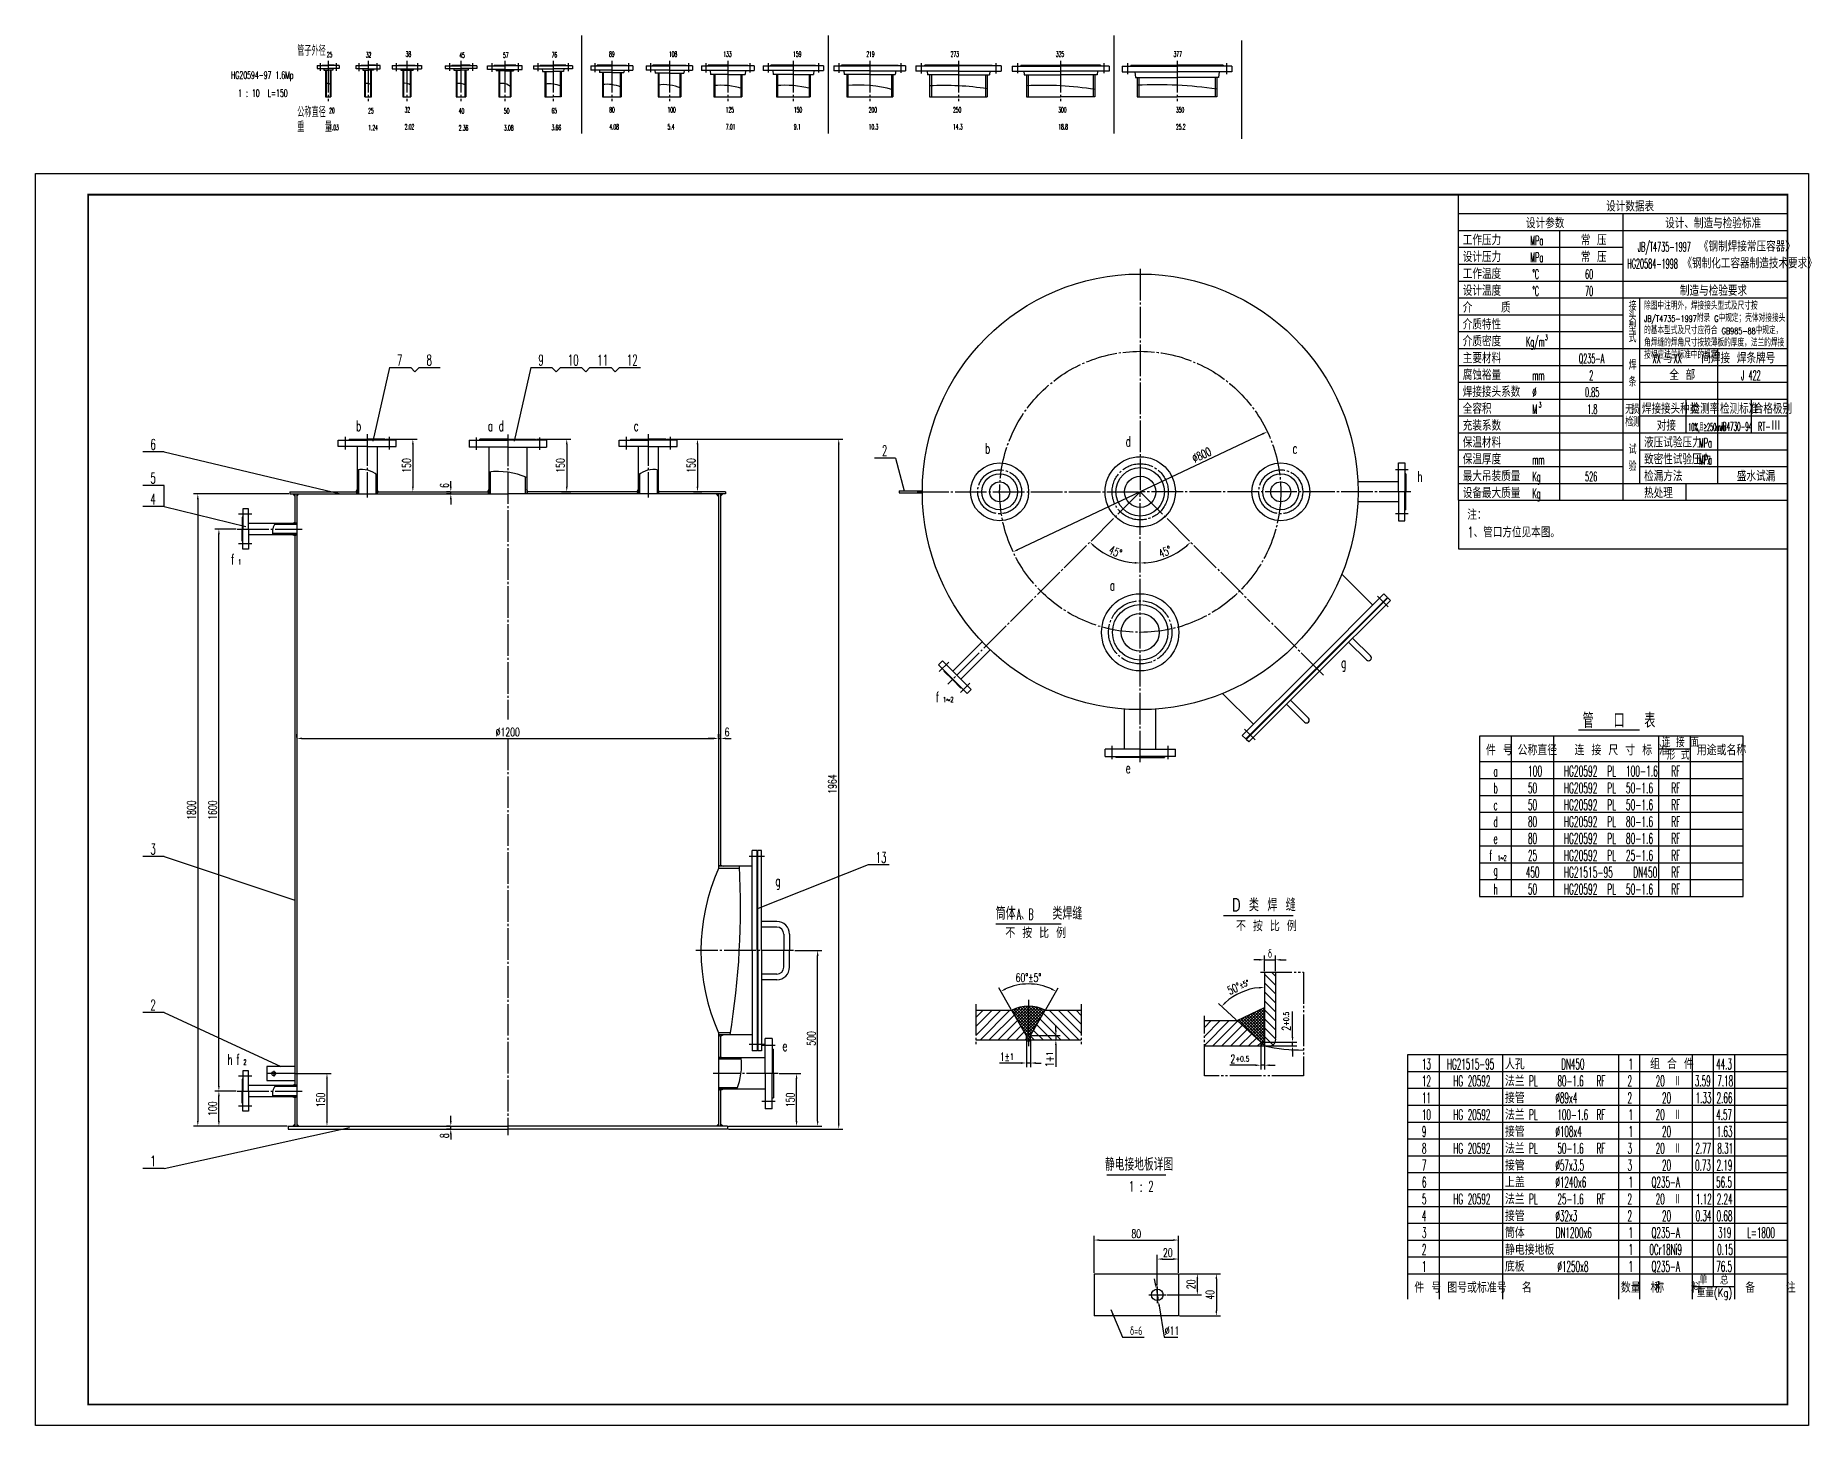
# Model space of a CAD drawing. Extents: x 0 to 841, y 0 to 660.
import ezdxf

# ---------------------------------------------------------------- set-up
doc = ezdxf.new("R2010")
doc.units = 0
doc.header["$LTSCALE"] = 10
doc.header["$MEASUREMENT"] = 0
doc.linetypes.add('XC', pattern=[1.8, 1.5, -0.1, 0.1, -0.1])
doc.linetypes.add('XD', pattern=[2, 1.5, -0.1, 0.1, -0.1, 0.1, -0.1])
doc.layers.get('0').update_dxf_attribs({"linetype": 'CONTINUOUS'})
doc.layers.get('DEFPOINTS').update_dxf_attribs({"linetype": 'CONTINUOUS'})
for name, color, linetype in [('1', 1, 'XC'), ('2', 7, 'XD'), ('A', 3, 'CONTINUOUS')]:
    doc.layers.add(name, color=color, linetype=linetype)
doc.styles.add('HZTXT', font='txt.shx', dxfattribs={"width": 0.67, "bigfont": 'hztxt.shx'})
doc.styles.add('KING', font='txt.shx', dxfattribs={"width": 0.5, "bigfont": 'hztxt.shx'})
doc.styles.add('WANG08', font='txt.shx', dxfattribs={"width": 0.7, "bigfont": 'hztxt.shx'})
doc.dimstyles.new('GYY-比例1-1', dxfattribs={"dimtxt": 4, "dimasz": 2.5, "dimexe": 2, "dimexo": 0.5, "dimgap": 1, "dimtad": 1, "dimzin": 9, "dimdsep": 46, "dimtxsty": 'HZTXT', "dimcen": 2, "dimclrd": 6, "dimclre": 6, "dimclrt": 6, "dimadec": 0, "dimazin": 0, "dimtfac": 0.5, "dimtix": 1, "dimtmove": 2, "dimatfit": 3, "dimfxl": 0, "dimtolj": 1, "dimtzin": 9, "dimarcsym": 0})
doc.dimstyles.new('GYY-比例1-2', dxfattribs={"dimtxt": 4, "dimasz": 2.5, "dimexe": 2, "dimexo": 0.5, "dimgap": 1, "dimtad": 1, "dimlfac": 2, "dimzin": 9, "dimdsep": 46, "dimtxsty": 'HZTXT', "dimcen": 2, "dimclrd": 6, "dimclre": 6, "dimclrt": 6, "dimadec": 0, "dimazin": 0, "dimtfac": 0.5, "dimtix": 1, "dimtmove": 2, "dimatfit": 3, "dimfxl": 0, "dimtolj": 1, "dimtzin": 9, "dimarcsym": 0})
doc.dimstyles.new('GYY-比例1-6', dxfattribs={"dimtxt": 4, "dimasz": 2.5, "dimexe": 2, "dimexo": 0.5, "dimgap": 1, "dimtad": 1, "dimdec": 4, "dimlfac": 6, "dimzin": 9, "dimdsep": 46, "dimtxsty": 'HZTXT', "dimcen": 2, "dimclrd": 6, "dimclre": 6, "dimclrt": 6, "dimadec": 0, "dimazin": 0, "dimtfac": 0.5, "dimtdec": 4, "dimtix": 1, "dimtmove": 2, "dimatfit": 3, "dimfxl": 0, "dimtolj": 1, "dimtzin": 9, "dimarcsym": 0})

msp = doc.modelspace()

# ---------------------------------------------------------------- texts
at = {"style": 'HZTXT'}
for s, height, width, p in [('设计数据表', 5, 0.7, (745, 576)), ('设计参数', 5, 0.7, (707, 568)), ('设计、制造与检验标准', 5, 0.7, (773, 568)), ('工作压力', 5, 0.7, (677, 560)), ('MPa', 4.5, 0.5, (709, 560)), ('常 压', 5, 0.7, (733, 560)), ('设计压力', 5, 0.7, (677, 552)), ('MPa', 4.5, 0.5, (709, 552)), ('常 压', 5, 0.7, (733, 552)), ('JB/T4735-1997', 4.5, 0.5, (760, 557)), ('《钢制焊接常压容器》', 5, 0.7, (789, 557)), ('工作温度', 5, 0.7, (677, 544)), ('%%dC', 4.5, 0.5, (710, 544)), ('60', 4.5, 0.5, (735, 544)), ('HG20584-1998', 4.5, 0.5, (755, 549)), ('《钢制化工容器制造技术要求》', 5, 0.7, (781.2, 549)), ('设计温度', 5, 0.7, (677, 536)), ('%%dC', 4.5, 0.5, (710, 536)), ('70', 4.5, 0.5, (735, 536)), ('制造与检验要求', 5, 0.7, (780, 536)), ('介    质', 5, 0.7, (677, 528)), ('接', 4, 0.7, (755.637803, 529)), ('介质特性', 5, 0.7, (677, 520)), ('型', 4, 0.7, (755.637803, 519)), ('头', 4, 0.7, (755.637803, 524)), ('介质密度', 5, 0.7, (677, 512)), ('Kg/m', 4.5, 0.5, (707, 512)), ('3', 2.5, 0.5, (716, 515)), ('式', 4, 0.7, (755.637803, 514)), ('主要材料', 5, 0.7, (677, 504)), ('Q235-A', 4.5, 0.5, (732, 504)), ('焊', 4, 0.7, (755.637803, 501)), ('XX', 4.5, 0.5, (767, 504)), ('与    间焊接', 5, 0.7, (772, 504)), ('XX', 4.5, 0.5, (777, 504)), ('焊条牌号', 5, 0.7, (807, 504)), ('腐蚀裕量', 5, 0.7, (677, 496)), ('mm', 4.5, 0.5, (710, 496)), ('2', 4.5, 0.5, (737, 496)), ('条', 4, 0.7, (755.637803, 493)), ('全 部', 5, 0.7, (775, 496)), ('J 422', 4.5, 0.5, (809, 496)), ('焊接接头系数', 5, 0.7, (677, 488)), ('%%c', 4.5, 0.5, (710, 488)), ('0.85', 4.5, 0.5, (735, 488)), ('全容积', 5, 0.7, (677, 480)), ('M', 4.5, 0.5, (710, 480)), ('3', 2.5, 0.5, (713, 483)), ('1.8', 4.5, 0.5, (736, 480)), ('无', 4, 0.7, (754, 480)), ('损', 4, 0.7, (757, 480)), ('焊接接头种类', 5, 0.67, (762, 480)), ('检测率', 5, 0.7, (785, 480)), ('检测标准', 5, 0.7, (799, 480)), ('合格极别', 5, 0.7, (815, 480)), ('充装系数', 5, 0.7, (677, 472)), ('检', 4, 0.7, (754, 474)), ('测', 4, 0.7, (757, 474)), ('对接', 5, 0.7, (769, 472)), ('10%,且≥250mm', 3.5, 0.4, (783.904754, 472)), ('JB4730-94', 4, 0.4, (799, 472)), ('RT-', 4, 0.5, (817, 472)), ('保温材料', 5, 0.7, (677, 464)), ('试', 4, 0.7, (755.637803, 461)), ('液压试验压力', 5, 0.7, (763, 464)), ('MPa', 4.5, 0.5, (789, 464)), ('保温厚度', 5, 0.7, (677, 456)), ('mm', 4.5, 0.5, (710, 456)), ('验', 4, 0.7, (755.637803, 453)), ('致密性试验压力', 5, 0.7, (763, 456)), ('MPa', 4.5, 0.5, (789, 456)), ('最大吊装质量', 5, 0.7, (677, 448)), ('Kg', 4.5, 0.5, (710, 448)), ('526', 4.5, 0.5, (735, 448)), ('检漏方法', 5, 0.7, (763, 448)), ('盛水试漏', 5, 0.7, (807, 448)), ('设备最大质量', 5, 0.7, (677, 440)), ('Kg', 4.5, 0.5, (710, 440)), ('热处理', 5, 0.7, (763, 440)), ('件 号', 5, 0.75, (688.000001, 318)), ('公称直径', 5, 0.75, (703.000001, 318)), ('连 接 尺 寸 标 准', 5, 0.75, (730.000001, 318)), ('连 接 面', 4, 0.75, (771.467177, 322)), ('形 式', 4, 0.75, (773.766415, 316)), ('用途或名称', 5, 0.75, (788.000001, 318)), ('a', 5, 0.5, (691.593413, 308)), ('100', 5, 0.52, (707.934354, 308)), ('HG20592  PL  100-1.6', 5, 0.52, (724.934354, 308)), ('RF', 5, 0.5, (775.934354, 308)), ('b', 5, 0.5, (691.593413, 300)), ('50', 5, 0.5, (707.934354, 300)), ('HG20592  PL  50-1.6', 5, 0.52, (724.934354, 300)), ('RF', 5, 0.5, (775.934354, 300)), ('c', 5, 0.5, (691.593413, 292)), ('50', 5, 0.5, (707.934354, 292)), ('HG20592  PL  50-1.6', 5, 0.52, (724.934354, 292)), ('RF', 5, 0.5, (775.934354, 292)), ('d', 5, 0.5, (691.593413, 284)), ('80', 5, 0.5, (707.934354, 284)), ('HG20592  PL  80-1.6', 5, 0.52, (724.934354, 284)), ('RF', 5, 0.5, (775.934354, 284)), ('e', 5, 0.5, (691.593413, 276)), ('80', 5, 0.5, (707.934354, 276)), ('HG20592  PL  80-1.6', 5, 0.52, (724.934354, 276)), ('RF', 5, 0.5, (775.934354, 276)), ('f', 5, 0.5, (689.593413, 268)), ('1~2', 2.5, 0.5, (693.593413, 268)), ('25', 5, 0.5, (707.934354, 268)), ('HG20592  PL  25-1.6', 5, 0.52, (724.934354, 268)), ('RF', 5, 0.5, (775.934354, 268)), ('g', 5, 0.5, (691.593413, 261)), ('450', 5, 0.5, (706.934354, 260)), ('HG21515-95   DN450', 5, 0.52, (724.934354, 260)), ('RF', 5, 0.5, (775.934354, 260)), ('h', 5, 0.5, (691.593413, 252)), ('50', 5, 0.5, (707.934354, 252)), ('HG20592  PL  50-1.6', 5, 0.52, (724.934354, 252)), ('RF', 5, 0.5, (775.934354, 252)), ('不 按 比 例', 5, 0.75, (460.019037, 231.252701)), ('13', 5, 0.5, (657.600975, 169)), ('HG21515-95', 5, 0.5, (669.541957, 169)), ('人孔', 5, 0.75, (697, 169)), ('DN450', 5, 0.5, (723.700523, 169)), ('1', 5, 0.5, (755.615971, 169)), ('组 合 件', 5, 0.75, (765.831255, 169.131532)), ('44.3', 5, 0.5, (797.174209, 169)), ('12', 5, 0.5, (657.600975, 161)), ('HG 20592', 5, 0.5, (672.541957, 161)), ('法兰', 5, 0.75, (697, 161)), ('PL', 5, 0.5, (708.437868, 161)), ('80-1.6', 5, 0.5, (721.908124, 161)), ('RF', 5, 0.5, (740.437868, 161)), ('2', 5, 0.5, (755.138197, 161)), ('20  Ⅱ', 5, 0.5, (768.51512, 161)), ('3.59', 5, 0.5, (787.055186, 161)), ('7.18', 5, 0.5, (797.744898, 161)), ('11', 5, 0.5, (657.600975, 153)), ('接管', 5, 0.75, (697, 153)), ('%%c89x4', 5, 0.5, (720.916031, 153)), ('2', 5, 0.5, (755.138197, 153)), ('20', 5, 0.5, (771.51512, 153)), ('1.33', 5, 0.5, (787.449302, 153)), ('2.66', 5, 0.5, (797.409792, 153)), ('10', 5, 0.5, (657.600975, 145)), ('HG 20592', 5, 0.5, (672.541957, 145)), ('法兰', 5, 0.75, (697, 145)), ('PL', 5, 0.5, (708.437868, 145)), ('100-1.6', 5, 0.5, (721.908124, 145)), ('RF', 5, 0.5, (740.437868, 145)), ('1', 5, 0.5, (755.615971, 145)), ('20  Ⅱ', 5, 0.5, (768.51512, 145)), ('4.57', 5, 0.5, (797.192735, 145)), ('9', 5, 0.5, (657.600975, 137)), ('接管', 5, 0.75, (697, 137)), ('%%c108x4', 5, 0.5, (720.916031, 137)), ('1', 5, 0.5, (755.615971, 137)), ('20', 5, 0.5, (771.51512, 137)), ('1.63', 5, 0.5, (797.409792, 137)), ('8', 5, 0.5, (657.600975, 129)), ('HG 20592', 5, 0.5, (672.541957, 129)), ('接管', 5, 0.75, (697, 121)), ('法兰', 5, 0.75, (697, 129)), ('PL', 5, 0.5, (708.437868, 129)), ('50-1.6', 5, 0.5, (721.908124, 129)), ('RF', 5, 0.5, (740.437868, 129)), ('3', 5, 0.5, (755.138197, 129)), ('20  Ⅱ', 5, 0.5, (768.51512, 129)), ('2.77', 5, 0.5, (787.33127, 129)), ('8.31', 5, 0.5, (797.744898, 129)), ('7', 5, 0.5, (657.600975, 121)), ('6', 5, 0.5, (657.600975, 113)), ('上盖', 5, 0.75, (697, 113)), ('%%c57x3.5', 5, 0.5, (720.916031, 121)), ('%%c1240x6', 5, 0.5, (720.916031, 113)), ('3', 5, 0.5, (755.138197, 121)), ('1', 5, 0.5, (755.615971, 113)), ('Q235-A', 5, 0.5, (766.51512, 113)), ('20', 5, 0.5, (771.51512, 121)), ('0.73', 5, 0.5, (787.17322, 121)), ('56.5', 5, 0.5, (797.174209, 113)), ('2.19', 5, 0.5, (797.409792, 121)), ('1 : 2', 5, 0.6, (518.610855, 111)), ('5', 5, 0.5, (657.600975, 105)), ('HG 20592', 5, 0.5, (672.541957, 105)), ('法兰', 5, 0.75, (697, 105)), ('PL', 5, 0.5, (708.437868, 105)), ('25-1.6', 5, 0.5, (721.908124, 105)), ('RF', 5, 0.5, (740.437868, 105)), ('2', 5, 0.5, (755.138197, 105)), ('20  Ⅱ', 5, 0.5, (768.51512, 105)), ('1.12', 5, 0.5, (787.607352, 105)), ('2.24', 5, 0.5, (797.468817, 105)), ('4', 5, 0.5, (657.600975, 97)), ('接管', 5, 0.75, (697, 97)), ('%%c32x3', 5, 0.5, (720.916031, 97)), ('2', 5, 0.5, (755.138197, 97)), ('20', 5, 0.5, (771.51512, 97)), ('0.34', 5, 0.5, (787.449302, 97)), ('0.68', 5, 0.5, (797.409792, 97)), ('3', 5, 0.5, (657.600975, 89)), ('筒体', 5, 0.75, (697, 89)), ('DN1200x6', 5, 0.5, (721.100409, 89)), ('1', 5, 0.5, (755.615971, 89)), ('Q235-A', 5, 0.5, (766.51512, 89)), ('319', 5, 0.5, (798.004102, 89)), ('L=1800', 5, 0.5, (811.881784, 89)), ('2', 5, 0.5, (657.600975, 81)), ('静电接地板', 5, 0.75, (697, 81)), ('1', 5, 0.5, (755.615971, 81)), ('0Cr18Ni9', 5, 0.5, (765.51512, 81)), ('0.15', 5, 0.5, (797.635943, 81)), ('1', 5, 0.5, (657.600975, 73)), ('底板', 5, 0.75, (697, 73)), ('%%c1250x8', 5, 0.5, (721.916031, 73)), ('1', 5, 0.5, (755.615971, 73)), ('Q235-A', 5, 0.5, (766.51512, 73)), ('76.5', 5, 0.5, (797.221604, 73)), ('件 号', 5, 0.75, (654, 63)), ('图号或标准号', 5, 0.75, (669.669081, 63)), ('名                称', 5, 0.75, (705, 63)), ('数量', 5, 0.75, (752, 63)), ('材    料', 5, 0.75, (766, 63)), ('单', 4, 0.75, (789, 67)), ('总', 4, 0.75, (799, 67)), ('备    注', 5, 0.75, (811, 63)), ('重量(Kg)', 4, 0.75, (788, 61))]:
    msp.add_text(s, height=height, dxfattribs=dict(at, width=width)).set_placement(p)
msp.add_text('Ⅲ', height=5, dxfattribs=at).set_placement((823, 472))
at = {"color": 7, "style": 'HZTXT', "width": 0.75}
msp.add_text('不 按 比 例', height=5, dxfattribs=at).set_placement((569.455014, 234.546631))
at = {"attachment_point": 1}
for s, insert, char_height, width, style in [('除图中注明外，焊接接头型式及尺寸按\\H3; JB/T4735-1997\\H3.5;附录\\H3; G\\H3.5;中规定；壳体对接接头的基本型式及尺寸应符合\\H3; GB985-88\\H3.5;中规定，角焊缝的焊角尺寸按较薄板的厚度，法兰的焊接按相应法兰标准中的规定。', (763, 533), 3.5, 66, 'HZTXT'), ('注：\\P1、管口方位见本图。', (679.132049, 434.692999), 5, 100, 'WANG08')]:
    msp.add_mtext(s, dxfattribs=dict(at, insert=insert, char_height=char_height, width=width, style=style))
at = {"color": 6, "char_height": 4, "attachment_point": 4, "style": 'HZTXT'}
for s, insert in [('\\A1;', (112.634859, 130.127954)), ('\\A1;δ=6', (519.114943, 45))]:
    msp.add_mtext(s, dxfattribs=dict(at, insert=insert))
at = {"layer": 'A'}
for s, height, style, width, p in [('管子外径', 5, 'HZTXT', 0.5, (124.190877, 649.863406)), ('25', 2.5, 'HZTXT', 0.5, (138.190016, 649.146222)), ('32', 2.5, 'HZTXT', 0.5, (156.691918, 649.037545)), ('38', 2.5, 'HZTXT', 0.5, (175.555184, 649.455816)), ('45', 2.5, 'HZTXT', 0.5, (201.026411, 648.930419)), ('57', 2.5, 'HZTXT', 0.5, (221.772069, 648.930419)), ('76', 2.5, 'HZTXT', 0.5, (244.848065, 649.070853)), ('89', 2.5, 'HZTXT', 0.5, (272.079512, 649.455816)), ('108', 2.5, 'HZTXT', 0.5, (300.451484, 649.455816)), ('133', 2.5, 'HZTXT', 0.5, (326.27364, 649.455816)), ('159', 2.5, 'HZTXT', 0.5, (359.365701, 649.455816)), ('219', 2.5, 'HZTXT', 0.5, (394.088234, 649.455816)), ('273', 2.5, 'HZTXT', 0.5, (434.085573, 649.455816)), ('325', 2.5, 'HZTXT', 0.5, (484.002605, 649.455816)), ('377', 2.5, 'HZTXT', 0.5, (539.81262, 649.455816)), ('HG20594-97 1.6Mp', 3.5, 'HZTXT', 0.5, (92.790693, 638.944477)), ('1 : 10  L=150', 3.5, 'HZTXT', 0.5, (96.143988, 630.424135)), ('公称直径', 5, 'HZTXT', 0.5, (124.190877, 620.742554)), ('20', 2.5, 'HZTXT', 0.5, (139.31679, 622.663342)), ('25', 2.5, 'HZTXT', 0.5, (157.818692, 622.554665)), ('32', 2.5, 'HZTXT', 0.5, (175.102615, 622.972935)), ('40', 2.5, 'HZTXT', 0.5, (200.749326, 622.447538)), ('50', 2.5, 'HZTXT', 0.5, (222.196913, 622.447538)), ('65', 2.5, 'HZTXT', 0.5, (244.746462, 622.587972)), ('80', 2.5, 'HZTXT', 0.5, (272.178461, 622.972935)), ('100', 2.5, 'HZTXT', 0.5, (299.779563, 622.972935)), ('125', 2.5, 'HZTXT', 0.5, (327.400414, 622.972935)), ('150', 2.5, 'HZTXT', 0.5, (359.721607, 622.972935)), ('200', 2.5, 'HZTXT', 0.5, (395.215008, 622.972935)), ('250', 2.5, 'HZTXT', 0.5, (435.212347, 622.972935)), ('300', 2.5, 'HZTXT', 0.5, (485.129379, 622.972935)), ('350', 2.5, 'HZTXT', 0.5, (540.939394, 622.972935)), ('重    量', 5, 'HZTXT', 0.5, (124.190877, 613.721531)), ('1.03', 2.5, 'HZTXT', 0.5, (139.31679, 614.631232)), ('1.24', 2.5, 'HZTXT', 0.5, (157.818692, 614.522555)), ('2.02', 2.5, 'HZTXT', 0.5, (175.102615, 614.940825)), ('2.36', 2.5, 'HZTXT', 0.5, (200.749326, 614.415428)), ('3.08', 2.5, 'HZTXT', 0.5, (222.196913, 614.415428)), ('3.66', 2.5, 'HZTXT', 0.5, (244.746462, 614.555862)), ('4.08', 2.5, 'HZTXT', 0.5, (272.178461, 614.940825)), ('5.4', 2.5, 'HZTXT', 0.5, (299.779563, 614.940825)), ('7.01', 2.5, 'HZTXT', 0.5, (327.400414, 614.940825)), ('9.1', 2.5, 'HZTXT', 0.5, (359.721607, 614.940825)), ('10.3', 2.5, 'HZTXT', 0.5, (395.215008, 614.940825)), ('14.3', 2.5, 'HZTXT', 0.5, (435.212347, 614.940825)), ('18.8', 2.5, 'HZTXT', 0.5, (485.129379, 614.940825)), ('25.2', 2.5, 'HZTXT', 0.5, (540.939394, 614.940825)), ('7', 5, 'WANG08', 0.6, (171.495913, 503)), ('8', 5, 'WANG08', 0.6, (185.495913, 503)), ('9', 5, 'WANG08', 0.6, (238.495913, 503)), ('10', 5, 'WANG08', 0.6, (252.495913, 503)), ('11', 5, 'WANG08', 0.6, (266.495913, 503)), ('12', 5, 'WANG08', 0.6, (280.495913, 503)), ('b', 5, 'KING', 0.6, (152.103705, 471.804857)), ('a d', 5, 'KING', 0.6, (214.603705, 471.804857)), ('c', 5, 'KING', 0.6, (283.770372, 471.804857)), ('6', 5, 'WANG08', 0.6, (54.495912, 462.999999)), ('2', 5, 'WANG08', 0.6, (401.495913, 460)), ('b', 5, 'KING', 0.6, (450.437039, 461.13819)), ('d', 5, 'KING', 0.6, (517.103705, 464.471523)), ('c', 5, 'KING', 0.6, (596.270372, 461.13819)), ('5', 5, 'WANG08', 0.6, (54.495912, 446.999999)), ('h', 5, 'KING', 0.6, (655.437039, 447.804857)), ('4', 5, 'WANG08', 0.6, (54.495912, 436.999999)), ('f', 5, 'KING', 0.6, (92.770372, 408.471523)), ('1', 2.5, 'KING', 0.6, (96.103705, 408.471523)), ('a', 5, 'KING', 0.6, (509.603705, 396.13819)), ('g', 5, 'KING', 0.6, (619.321627, 359.471523)), ('f', 5, 'KING', 0.6, (427.103705, 343.149326)), ('1~2', 2.5, 'KING', 0.6, (430.437039, 343.149326)), ('管  口  表', 7, 'HZTXT', 0.75, (733.881855, 331)), ('e', 5, 'KING', 0.6, (517.103705, 309.471523)), ('3', 5, 'WANG08', 0.6, (54.495912, 270.999999)), ('13', 5, 'WANG08', 0.6, (398.495913, 267)), ('g', 5, 'KING', 0.6, (350.988294, 255.971523)), ('筒体    类焊缝', 6, 'HZTXT', 0.75, (455.473517, 239.999999)), ('A、B', 5.2, 'HZTXT', 0.5, (465.473517, 239.999999)), ('D 类 焊 缝', 6, 'HZTXT', 0.75, (567.5, 243.999999)), ('2', 5, 'WANG08', 0.6, (54.495912, 196.999999)), ('e', 5, 'KING', 0.6, (354.321627, 177.63819)), ('h', 5, 'KING', 0.6, (91.103705, 171.13819)), ('f', 5, 'KING', 0.6, (95.270372, 171.13819)), ('2', 2.5, 'KING', 0.6, (98.603705, 171.13819)), ('1', 5, 'WANG08', 0.6, (54.495912, 122.999999)), ('静电接地板详图', 6, 'KING', 0.7, (507.294299, 120.915387))]:
    msp.add_text(s, height=height, dxfattribs=dict(at, style=style, width=width)).set_placement(p)

# ---------------------------------------------------------------- blocks, each defined once
blk = doc.blocks.new('*D5')
at = {"color": 6, "linetype": 'ByBlock'}
for p, q in [((379.16, 673.62), (379.16, 662.96)), ((380.96, 673.62), (380.96, 662.96)), ((376.66, 664.96), (364.57, 664.96)), ((380.96, 664.96), (379.16, 664.96)), ((383.46, 664.96), (385.96, 664.96))]:
    blk.add_line(p, q, dxfattribs=at)
for points in [[(376.66, 665.38), (376.66, 664.54), (379.16, 664.96)], [(383.46, 665.38), (383.46, 664.54), (380.96, 664.96)]]:
    blk.add_solid(points, dxfattribs=at)
at = {"layer": 'DEFPOINTS', "color": 0, "linetype": 'ByBlock'}
for p in [(379.16, 674.12), (380.96, 674.12), (380.96, 664.96)]:
    blk.add_point(p, dxfattribs=at)
at = {"color": 6, "linetype": 'ByBlock', "insert": (369.28, 667.96), "char_height": 4, "attachment_point": 5, "style": 'HZTXT'}
blk.add_mtext('\\A1;2\\H2.5;+0.5', dxfattribs=at)
blk = doc.blocks.new('*D3')
at = {"color": 6, "linetype": 'ByBlock'}
blk.add_line((367.59, 686.45), (359.09, 694.2), dxfattribs=at)
blk.add_arc((380.96, 674.28), 27.58, 95.1951, 132.48032, dxfattribs=at)
for points in [[(378.45, 702.16), (378.48, 701.33), (380.96, 701.86)], [(362.63, 694.33), (362.04, 694.91), (360.57, 692.85)]]:
    blk.add_solid(points, dxfattribs=at)
at = {"layer": 'DEFPOINTS', "color": 0, "linetype": 'ByBlock'}
for p in [(380.96, 709.07), (373.41, 700.81), (367.96, 686.12), (379.16, 675.92), (380.96, 674.12)]:
    blk.add_point(p, dxfattribs=at)
at = {"color": 6, "linetype": 'ByBlock', "insert": (368.6, 702.25), "char_height": 4, "attachment_point": 5, "rotation": 23.83771, "style": 'HZTXT'}
blk.add_mtext('\\A1;50°\\H2.5;±5°', dxfattribs=at)
blk = doc.blocks.new('*D4')
at = {"color": 6, "linetype": 'ByBlock'}
for p, q in [((394.25, 678.42), (394.25, 690.51)), ((379.66, 675.92), (396.25, 675.92)), ((384.06, 674.12), (396.25, 674.12)), ((394.25, 674.12), (394.25, 675.92)), ((394.25, 671.62), (394.25, 669.12))]:
    blk.add_line(p, q, dxfattribs=at)
for points in [[(393.84, 678.42), (394.67, 678.42), (394.25, 675.92)], [(393.84, 671.62), (394.67, 671.62), (394.25, 674.12)]]:
    blk.add_solid(points, dxfattribs=at)
at = {"layer": 'DEFPOINTS', "color": 0, "linetype": 'ByBlock'}
for p in [(379.16, 675.92), (383.56, 674.12), (394.25, 674.12)]:
    blk.add_point(p, dxfattribs=at)
at = {"color": 6, "linetype": 'ByBlock', "insert": (391.25, 685.8), "char_height": 4, "attachment_point": 5, "rotation": 90, "style": 'HZTXT'}
blk.add_mtext('\\A1;2\\H2.5;+0.5', dxfattribs=at)
blk = doc.blocks.new('*D6')
at = {"color": 6, "linetype": 'ByBlock'}
for p, q in [((378.46, 714.96), (375.96, 714.96)), ((380.96, 709.57), (380.96, 716.96)), ((380.96, 714.96), (386.16, 714.96)), ((386.16, 709.57), (386.16, 716.96)), ((388.66, 714.96), (391.16, 714.96))]:
    blk.add_line(p, q, dxfattribs=at)
for points in [[(378.46, 715.38), (378.46, 714.54), (380.96, 714.96)], [(388.66, 715.38), (388.66, 714.54), (386.16, 714.96)]]:
    blk.add_solid(points, dxfattribs=at)
at = {"layer": 'DEFPOINTS', "color": 0, "linetype": 'ByBlock'}
for p in [(386.16, 714.96), (380.96, 709.07), (386.16, 709.07)]:
    blk.add_point(p, dxfattribs=at)
at = {"color": 6, "linetype": 'ByBlock', "insert": (383.56, 717.96), "char_height": 4, "attachment_point": 5, "style": 'HZTXT'}
blk.add_mtext('\\A1;δ', dxfattribs=at)
blk = doc.blocks.new('*X0')
at = {"color": 0}
for p, q in [((461.56, 501.16), (463.46, 503.05)), ((462.08, 500.26), (465.43, 503.61)), ((462.59, 499.36), (467.12, 503.89)), ((463.11, 498.47), (468.64, 504)), ((463.63, 497.57), (469, 502.94)), ((464.15, 496.67), (469, 501.53)), ((464.66, 495.78), (469, 500.11)), ((465.18, 494.88), (469, 498.7)), ((465.7, 493.98), (469, 497.28)), ((469, 502.94), (470.03, 503.97)), ((469, 501.53), (471.31, 503.84)), ((469, 500.11), (472.51, 503.63)), ((469, 498.7), (473.64, 503.34)), ((469, 497.28), (474.71, 502.99)), ((469, 495.87), (475.72, 502.59)), ((469, 494.46), (476.68, 502.13)), ((469, 493.04), (475.52, 499.56)), ((469, 491.63), (473.59, 496.22)), ((466.22, 493.09), (469, 495.87)), ((466.74, 492.19), (469, 494.46)), ((467.25, 491.29), (469, 493.04)), ((467.77, 490.4), (469, 491.63)), ((468, 489.21), (469, 490.21)), ((468.08, 487.88), (469, 488.8)), ((469, 490.21), (471.66, 492.87)), ((469, 488.8), (470, 489.8)), ((469.06, 487.44), (470, 488.38))]:
    blk.add_line(p, q, dxfattribs=at)
blk = doc.blocks.new('*D2')
at = {"color": 6, "linetype": 'ByBlock'}
for p, q in [((369.82, 777.43), (363.88, 787.72)), ((386.18, 777.43), (392.12, 787.72))]:
    blk.add_line(p, q, dxfattribs=at)
blk.add_arc((378, 763.27), 26.24, 65.46184, 114.53816, dxfattribs=at)
for points in [[(367.3, 786.76), (366.91, 787.5), (364.88, 785.99)], [(389.09, 787.5), (388.7, 786.76), (391.12, 785.99)]]:
    blk.add_solid(points, dxfattribs=at)
at = {"layer": 'DEFPOINTS', "color": 0, "linetype": 'ByBlock'}
for p in [(382.56, 789.1), (370.07, 777), (385.93, 777), (377, 765), (379, 765)]:
    blk.add_point(p, dxfattribs=at)
at = {"color": 6, "linetype": 'ByBlock', "insert": (378, 792.5), "char_height": 4, "attachment_point": 5, "style": 'HZTXT'}
blk.add_mtext('\\A1;60°±5°', dxfattribs=at)
blk = doc.blocks.new('*X1')
at = {"color": 0}
for p, q in [((469, 494.08), (461.08, 502)), ((469, 495.49), (462.02, 502.47)), ((469, 492.67), (462.99, 498.67)), ((469, 496.91), (463.02, 502.89)), ((469, 498.32), (464.07, 503.26)), ((469, 499.74), (465.18, 503.56)), ((469, 501.15), (466.36, 503.79)), ((469, 502.56), (467.62, 503.94)), ((469, 503.98), (468.98, 504)), ((474.75, 498.23), (469, 503.98)), ((474.23, 497.33), (469, 502.56)), ((473.72, 496.44), (469, 501.15)), ((473.2, 495.54), (469, 499.74)), ((472.68, 494.64), (469, 498.32)), ((472.16, 493.75), (469, 496.91)), ((475.27, 499.12), (470.46, 503.94)), ((475.79, 500.02), (472.1, 503.71)), ((476.3, 500.92), (473.98, 503.24)), ((476.82, 501.81), (476.33, 502.31)), ((469, 491.25), (464.93, 495.33)), ((469, 489.84), (466.86, 491.98)), ((469, 488.42), (468, 489.42)), ((468.41, 487.6), (468, 488.01)), ((471.64, 492.85), (469, 495.49)), ((471.13, 491.95), (469, 494.08)), ((470.61, 491.06), (469, 492.67)), ((470.09, 490.16), (469, 491.25)), ((470, 488.84), (469, 489.84)), ((469.73, 487.69), (469, 488.42))]:
    blk.add_line(p, q, dxfattribs=at)
blk = doc.blocks.new('*D8')
at = {"color": 6, "linetype": 'ByBlock'}
for p, q in [((377, 762.5), (377, 750)), ((379, 762.5), (379, 750)), ((374.5, 752), (364.19, 752)), ((379, 752), (377, 752)), ((381.5, 752), (384, 752))]:
    blk.add_line(p, q, dxfattribs=at)
for points in [[(374.5, 752.42), (374.5, 751.58), (377, 752)], [(381.5, 752.42), (381.5, 751.58), (379, 752)]]:
    blk.add_solid(points, dxfattribs=at)
at = {"layer": 'DEFPOINTS', "color": 0, "linetype": 'ByBlock'}
for p in [(377, 763), (379, 763), (379, 752)]:
    blk.add_point(p, dxfattribs=at)
at = {"color": 6, "linetype": 'ByBlock', "insert": (367.74, 755), "char_height": 4, "attachment_point": 5, "style": 'HZTXT'}
blk.add_mtext('\\A1;1±\\H3;1', dxfattribs=at)
blk = doc.blocks.new('*D7')
at = {"color": 6, "linetype": 'ByBlock'}
for p, q in [((391, 767.5), (391, 770)), ((378.5, 763), (393, 763)), ((379.5, 765), (393, 765)), ((391, 765), (391, 763)), ((391, 760.5), (391, 750.17))]:
    blk.add_line(p, q, dxfattribs=at)
for points in [[(390.58, 767.5), (391.42, 767.5), (391, 765)], [(390.58, 760.5), (391.42, 760.5), (391, 763)]]:
    blk.add_solid(points, dxfattribs=at)
at = {"layer": 'DEFPOINTS', "color": 0, "linetype": 'ByBlock'}
for p in [(378, 763), (379, 765), (391, 763)]:
    blk.add_point(p, dxfattribs=at)
at = {"color": 6, "linetype": 'ByBlock', "insert": (388, 753.73), "char_height": 4, "attachment_point": 5, "rotation": 90, "style": 'HZTXT'}
blk.add_mtext('\\A1;1+\\H3;1', dxfattribs=at)
blk = doc.blocks.new('*D9')
at = {"color": 6, "linetype": 'ByBlock'}
blk.add_line((201.99, -165.44), (318.01, -110.56), dxfattribs=at)
for points in [[(317.83, -110.19), (318.18, -110.94), (320.27, -109.5)], [(201.82, -165.06), (202.17, -165.81), (199.73, -166.5)]]:
    blk.add_solid(points, dxfattribs=at)
at = {"layer": 'DEFPOINTS', "color": 0, "linetype": 'ByBlock'}
for p in [(320.27, -109.5), (199.73, -166.5)]:
    blk.add_point(p, dxfattribs=at)
at = {"color": 6, "linetype": 'ByBlock', "insert": (289.15, -120.5), "char_height": 4, "attachment_point": 5, "rotation": 25.31288, "style": 'HZTXT'}
blk.add_mtext('\\A1;∅800', dxfattribs=at)
blk = doc.blocks.new('*D10')
at = {"color": 6, "linetype": 'ByBlock'}
blk.add_arc((260, -138), 33.77, 229.24284, 265.75716, dxfattribs=at)
for points in [[(237.67, -163.88), (238.24, -163.27), (236.12, -161.88)], [(257.52, -171.26), (257.49, -172.09), (260, -171.77)]]:
    blk.add_solid(points, dxfattribs=at)
at = {"layer": 'DEFPOINTS', "color": 0, "linetype": 'ByBlock'}
for p in [(260, -138), (260, -138), (243.12, -167.24), (168.75, -229.25), (260, -266.33)]:
    blk.add_point(p, dxfattribs=at)
at = {"color": 6, "linetype": 'ByBlock', "insert": (248.23, -166.43), "char_height": 4, "attachment_point": 5, "rotation": 337.5, "style": 'HZTXT'}
blk.add_mtext('\\A1;45°', dxfattribs=at)
blk = doc.blocks.new('*D11')
at = {"color": 6, "linetype": 'ByBlock'}
for p, q in [((131.17, 136.67), (121, 136.67)), ((123, 122.5), (123, 134.17)), ((155.33, 120), (121, 120))]:
    blk.add_line(p, q, dxfattribs=at)
for points in [[(122.58, 134.17), (123.42, 134.17), (123, 136.67)], [(122.58, 122.5), (123.42, 122.5), (123, 120)]]:
    blk.add_solid(points, dxfattribs=at)
at = {"layer": 'DEFPOINTS', "color": 0, "linetype": 'ByBlock'}
for p in [(123, 136.67), (131.67, 136.67), (155.83, 120)]:
    blk.add_point(p, dxfattribs=at)
at = {"color": 6, "linetype": 'ByBlock', "insert": (120, 128.33), "char_height": 4, "attachment_point": 5, "rotation": 90, "style": 'HZTXT'}
blk.add_mtext('\\A1;100', dxfattribs=at)
blk = doc.blocks.new('*D12')
at = {"color": 6, "linetype": 'ByBlock'}
for p, q in [((131.17, 403.33), (121, 403.33)), ((123, 139.17), (123, 400.83))]:
    blk.add_line(p, q, dxfattribs=at)
for points in [[(122.58, 400.83), (123.42, 400.83), (123, 403.33)], [(122.58, 139.17), (123.42, 139.17), (123, 136.67)]]:
    blk.add_solid(points, dxfattribs=at)
at = {"layer": 'DEFPOINTS', "color": 0, "linetype": 'ByBlock'}
for p in [(123, 403.33), (131.67, 403.33), (131.67, 136.67)]:
    blk.add_point(p, dxfattribs=at)
at = {"color": 6, "linetype": 'ByBlock', "insert": (120, 270), "char_height": 4, "attachment_point": 5, "rotation": 90, "style": 'HZTXT'}
blk.add_mtext('\\A1;1600', dxfattribs=at)
blk = doc.blocks.new('*D13')
at = {"color": 6, "linetype": 'ByBlock'}
for p, q in [((156.17, 420), (111, 420)), ((113, 417.5), (113, 122.5)), ((155.33, 120), (111, 120))]:
    blk.add_line(p, q, dxfattribs=at)
for points in [[(112.58, 417.5), (113.42, 417.5), (113, 420)], [(112.58, 122.5), (113.42, 122.5), (113, 120)]]:
    blk.add_solid(points, dxfattribs=at)
at = {"layer": 'DEFPOINTS', "color": 0, "linetype": 'ByBlock'}
for p in [(156.67, 420), (113, 120), (155.83, 120)]:
    blk.add_point(p, dxfattribs=at)
at = {"color": 6, "linetype": 'ByBlock', "insert": (110, 270), "char_height": 4, "attachment_point": 5, "rotation": 90, "style": 'HZTXT'}
blk.add_mtext('\\A1;1800', dxfattribs=at)
blk = doc.blocks.new('*D14')
at = {"color": 6, "linetype": 'ByBlock'}
for p, q in [((124, 326.5), (124, 328)), ((324, 326.5), (324, 328)), ((126.5, 326), (321.5, 326))]:
    blk.add_line(p, q, dxfattribs=at)
for points in [[(126.5, 326.42), (126.5, 325.58), (124, 326)], [(321.5, 326.42), (321.5, 325.58), (324, 326)]]:
    blk.add_solid(points, dxfattribs=at)
at = {"layer": 'DEFPOINTS', "color": 0, "linetype": 'ByBlock'}
for p in [(124, 326), (324, 326), (324, 326)]:
    blk.add_point(p, dxfattribs=at)
at = {"color": 6, "linetype": 'ByBlock', "insert": (224, 329), "char_height": 4, "attachment_point": 5, "style": 'HZTXT'}
blk.add_mtext('\\A1;∅1200', dxfattribs=at)
blk = doc.blocks.new('*D15')
at = {"color": 6, "linetype": 'ByBlock'}
for p, q in [((357.5, 283), (355, 283)), ((360, 283.5), (360, 285)), ((360, 283), (361, 283)), ((360, 283), (361, 283)), ((361, 283.5), (361, 285)), ((363.5, 283), (366, 283))]:
    blk.add_line(p, q, dxfattribs=at)
for points in [[(357.5, 283.42), (357.5, 282.58), (360, 283)], [(363.5, 283.42), (363.5, 282.58), (361, 283)]]:
    blk.add_solid(points, dxfattribs=at)
at = {"layer": 'DEFPOINTS', "color": 0, "linetype": 'ByBlock'}
for p in [(360, 283), (361, 283), (361, 283)]:
    blk.add_point(p, dxfattribs=at)
at = {"color": 6, "linetype": 'ByBlock', "insert": (364, 286), "char_height": 4, "attachment_point": 5, "style": 'HZTXT'}
blk.add_mtext('\\A1;6', dxfattribs=at)
blk = doc.blocks.new('*D16')
at = {"color": 6, "linetype": 'ByBlock'}
for p, q in [((202.33, 446), (217, 446)), ((215, 443.5), (215, 423.5)), ((213.5, 421), (217, 421))]:
    blk.add_line(p, q, dxfattribs=at)
for points in [[(214.58, 443.5), (215.42, 443.5), (215, 446)], [(214.58, 423.5), (215.42, 423.5), (215, 421)]]:
    blk.add_solid(points, dxfattribs=at)
at = {"layer": 'DEFPOINTS', "color": 0, "linetype": 'ByBlock'}
for p in [(201.83, 446), (213, 421), (215, 421)]:
    blk.add_point(p, dxfattribs=at)
at = {"color": 6, "linetype": 'ByBlock', "insert": (212, 433.5), "char_height": 4, "attachment_point": 5, "rotation": 90, "style": 'HZTXT'}
blk.add_mtext('\\A1;150', dxfattribs=at)
blk = doc.blocks.new('*D17')
at = {"color": 6, "linetype": 'ByBlock'}
for p, q in [((273.67, 446), (290, 446)), ((288, 443.5), (288, 423.5)), ((285.5, 421), (290, 421))]:
    blk.add_line(p, q, dxfattribs=at)
for points in [[(287.58, 443.5), (288.42, 443.5), (288, 446)], [(287.58, 423.5), (288.42, 423.5), (288, 421)]]:
    blk.add_solid(points, dxfattribs=at)
at = {"layer": 'DEFPOINTS', "color": 0, "linetype": 'ByBlock'}
for p in [(273.17, 446), (285, 421), (288, 421)]:
    blk.add_point(p, dxfattribs=at)
at = {"color": 6, "linetype": 'ByBlock', "insert": (285, 433.5), "char_height": 4, "attachment_point": 5, "rotation": 90, "style": 'HZTXT'}
blk.add_mtext('\\A1;150', dxfattribs=at)
blk = doc.blocks.new('*D18')
at = {"color": 6, "linetype": 'ByBlock'}
for p, q in [((335.67, 446), (352, 446)), ((350, 443.5), (350, 423.5)), ((348.12, 421), (352, 421))]:
    blk.add_line(p, q, dxfattribs=at)
for points in [[(349.58, 443.5), (350.42, 443.5), (350, 446)], [(349.58, 423.5), (350.42, 423.5), (350, 421)]]:
    blk.add_solid(points, dxfattribs=at)
at = {"layer": 'DEFPOINTS', "color": 0, "linetype": 'ByBlock'}
for p in [(335.17, 446), (347.62, 421), (350, 421)]:
    blk.add_point(p, dxfattribs=at)
at = {"color": 6, "linetype": 'ByBlock', "insert": (347, 433.5), "char_height": 4, "attachment_point": 5, "rotation": 90, "style": 'HZTXT'}
blk.add_mtext('\\A1;150', dxfattribs=at)
blk = doc.blocks.new('*D19')
at = {"color": 6, "linetype": 'ByBlock'}
for p, q in [((232.5, 421), (231, 421)), ((233, 423.5), (233, 426)), ((233, 420), (233, 421)), ((233, 420), (233, 421)), ((232.5, 420), (231, 420)), ((233, 417.5), (233, 415))]:
    blk.add_line(p, q, dxfattribs=at)
for points in [[(232.58, 423.5), (233.42, 423.5), (233, 421)], [(232.58, 417.5), (233.42, 417.5), (233, 420)]]:
    blk.add_solid(points, dxfattribs=at)
at = {"layer": 'DEFPOINTS', "color": 0, "linetype": 'ByBlock'}
for p in [(233, 421), (233, 421), (233, 420)]:
    blk.add_point(p, dxfattribs=at)
at = {"color": 6, "linetype": 'ByBlock', "insert": (230, 424), "char_height": 4, "attachment_point": 5, "rotation": 90, "style": 'HZTXT'}
blk.add_mtext('\\A1;6', dxfattribs=at)
blk = doc.blocks.new('*D20')
at = {"color": 6, "linetype": 'ByBlock'}
for p, q in [((388.83, 145), (399, 145)), ((397, 122.5), (397, 142.5)), ((364.67, 120), (399, 120))]:
    blk.add_line(p, q, dxfattribs=at)
for points in [[(396.58, 142.5), (397.42, 142.5), (397, 145)], [(396.58, 122.5), (397.42, 122.5), (397, 120)]]:
    blk.add_solid(points, dxfattribs=at)
at = {"layer": 'DEFPOINTS', "color": 0, "linetype": 'ByBlock'}
for p in [(388.33, 145), (397, 145), (364.17, 120)]:
    blk.add_point(p, dxfattribs=at)
at = {"color": 6, "linetype": 'ByBlock', "insert": (394, 132.5), "char_height": 4, "attachment_point": 5, "rotation": 90, "style": 'HZTXT'}
blk.add_mtext('\\A1;150', dxfattribs=at)
blk = doc.blocks.new('*D21')
at = {"color": 6, "linetype": 'ByBlock'}
for p, q in [((396.11, 203.33), (409, 203.33)), ((407, 122.5), (407, 200.83)), ((364.67, 120), (409, 120))]:
    blk.add_line(p, q, dxfattribs=at)
for points in [[(406.58, 200.83), (407.42, 200.83), (407, 203.33)], [(406.58, 122.5), (407.42, 122.5), (407, 120)]]:
    blk.add_solid(points, dxfattribs=at)
at = {"layer": 'DEFPOINTS', "color": 0, "linetype": 'ByBlock'}
for p in [(395.61, 203.33), (407, 203.33), (364.17, 120)]:
    blk.add_point(p, dxfattribs=at)
at = {"color": 6, "linetype": 'ByBlock', "insert": (404, 161.67), "char_height": 4, "attachment_point": 5, "rotation": 90, "style": 'HZTXT'}
blk.add_mtext('\\A1;500', dxfattribs=at)
blk = doc.blocks.new('*D22')
at = {"color": 6, "linetype": 'ByBlock'}
for p, q in [((335.67, 446), (419, 446)), ((417, 121.17), (417, 443.5)), ((364.67, 118.67), (419, 118.67))]:
    blk.add_line(p, q, dxfattribs=at)
for points in [[(416.58, 443.5), (417.42, 443.5), (417, 446)], [(416.58, 121.17), (417.42, 121.17), (417, 118.67)]]:
    blk.add_solid(points, dxfattribs=at)
at = {"layer": 'DEFPOINTS', "color": 0, "linetype": 'ByBlock'}
for p in [(335.17, 446), (417, 446), (364.17, 118.67)]:
    blk.add_point(p, dxfattribs=at)
at = {"color": 6, "linetype": 'ByBlock', "insert": (414, 282.33), "char_height": 4, "attachment_point": 5, "rotation": 90, "style": 'HZTXT'}
blk.add_mtext('\\A1;1964', dxfattribs=at)
blk = doc.blocks.new('*D23')
at = {"color": 6, "linetype": 'ByBlock'}
for p, q in [((232.5, 120), (231, 120)), ((232.5, 118.67), (231, 118.67)), ((233, 122.5), (233, 125)), ((233, 118.67), (233, 120)), ((233, 118.67), (233, 120)), ((233, 116.17), (233, 113.67))]:
    blk.add_line(p, q, dxfattribs=at)
for points in [[(232.58, 122.5), (233.42, 122.5), (233, 120)], [(232.58, 116.17), (233.42, 116.17), (233, 118.67)]]:
    blk.add_solid(points, dxfattribs=at)
at = {"layer": 'DEFPOINTS', "color": 0, "linetype": 'ByBlock'}
for p in [(233, 120), (233, 120), (233, 118.67)]:
    blk.add_point(p, dxfattribs=at)
at = {"color": 6, "linetype": 'ByBlock', "insert": (230, 115.49), "char_height": 4, "attachment_point": 5, "rotation": 90, "style": 'HZTXT'}
blk.add_mtext('\\A1;8', dxfattribs=at)
blk = doc.blocks.new('*D24')
at = {"color": 6, "linetype": 'ByBlock'}
blk.add_arc((521, 436), 33.77, 274.24219, 310.75781, dxfattribs=at)
for points in [[(542.77, 410.72), (543.33, 410.11), (544.88, 412.12)], [(523.51, 401.9), (523.48, 402.74), (521, 402.23)]]:
    blk.add_solid(points, dxfattribs=at)
at = {"layer": 'DEFPOINTS', "color": 0, "linetype": 'ByBlock'}
for p in [(521, 436), (521, 436), (529.74, 403.38), (608.25, 348.75), (521, 307.67)]:
    blk.add_point(p, dxfattribs=at)
at = {"color": 6, "linetype": 'ByBlock', "insert": (532.78, 407.57), "char_height": 4, "attachment_point": 5, "rotation": 22.5, "style": 'HZTXT'}
blk.add_mtext('\\A1;45°', dxfattribs=at)
blk = doc.blocks.new('*D25')
at = {"color": 6, "linetype": 'ByBlock'}
for p, q in [((1100.11, 662.5), (1100.11, 680)), ((1102.61, 678), (1137.61, 678)), ((1140.11, 662.5), (1140.11, 680))]:
    blk.add_line(p, q, dxfattribs=at)
for points in [[(1102.61, 678.42), (1102.61, 677.58), (1100.11, 678)], [(1137.61, 678.42), (1137.61, 677.58), (1140.11, 678)]]:
    blk.add_solid(points, dxfattribs=at)
at = {"layer": 'DEFPOINTS', "color": 0, "linetype": 'ByBlock'}
for p in [(1140.11, 678), (1100.11, 662), (1140.11, 662)]:
    blk.add_point(p, dxfattribs=at)
at = {"color": 6, "linetype": 'ByBlock', "insert": (1120.11, 681), "char_height": 4, "attachment_point": 5, "style": 'HZTXT'}
blk.add_mtext('\\A1;80', dxfattribs=at)
blk = doc.blocks.new('*D26')
at = {"color": 6, "linetype": 'ByBlock'}
for p, q in [((1130.11, 656.5), (1130.11, 671)), ((1132.61, 669), (1137.61, 669)), ((1140.11, 662.5), (1140.11, 671))]:
    blk.add_line(p, q, dxfattribs=at)
for points in [[(1132.61, 669.42), (1132.61, 668.58), (1130.11, 669)], [(1137.61, 669.42), (1137.61, 668.58), (1140.11, 669)]]:
    blk.add_solid(points, dxfattribs=at)
at = {"layer": 'DEFPOINTS', "color": 0, "linetype": 'ByBlock'}
for p in [(1140.11, 669), (1130.11, 656), (1140.11, 662)]:
    blk.add_point(p, dxfattribs=at)
at = {"color": 6, "linetype": 'ByBlock', "insert": (1135.11, 672), "char_height": 4, "attachment_point": 5, "style": 'HZTXT'}
blk.add_mtext('\\A1;20', dxfattribs=at)
blk = doc.blocks.new('*D27')
at = {"color": 6, "linetype": 'ByBlock'}
for p, q in [((1140.61, 662), (1151.11, 662)), ((1149.11, 654.5), (1149.11, 659.5)), ((1134.61, 652), (1151.11, 652))]:
    blk.add_line(p, q, dxfattribs=at)
for points in [[(1148.7, 659.5), (1149.53, 659.5), (1149.11, 662)], [(1148.7, 654.5), (1149.53, 654.5), (1149.11, 652)]]:
    blk.add_solid(points, dxfattribs=at)
at = {"layer": 'DEFPOINTS', "color": 0, "linetype": 'ByBlock'}
for p in [(1140.11, 662), (1149.11, 662), (1134.11, 652)]:
    blk.add_point(p, dxfattribs=at)
at = {"color": 6, "linetype": 'ByBlock', "insert": (1146.11, 657), "char_height": 4, "attachment_point": 5, "rotation": 90, "style": 'HZTXT'}
blk.add_mtext('\\A1;20', dxfattribs=at)
blk = doc.blocks.new('*D28')
at = {"color": 6, "linetype": 'ByBlock'}
for p, q in [((1129.26, 657.18), (1128.85, 659.65)), ((1129.66, 654.71), (1130.57, 649.29)), ((1130.97, 646.82), (1133.43, 632)), ((1133.43, 632), (1139.79, 632))]:
    blk.add_line(p, q, dxfattribs=at)
for points in [[(1129.67, 657.25), (1128.84, 657.11), (1129.66, 654.71)], [(1131.39, 646.89), (1130.56, 646.75), (1130.57, 649.29)]]:
    blk.add_solid(points, dxfattribs=at)
at = {"layer": 'DEFPOINTS', "color": 0, "linetype": 'ByBlock'}
for p in [(1129.66, 654.71), (1130.57, 649.29)]:
    blk.add_point(p, dxfattribs=at)
at = {"color": 6, "linetype": 'ByBlock', "insert": (1137.11, 635), "char_height": 4, "attachment_point": 5, "style": 'HZTXT'}
blk.add_mtext('\\A1;∅11', dxfattribs=at)
blk = doc.blocks.new('*D29')
at = {"color": 6, "linetype": 'ByBlock'}
for p, q in [((1140.61, 662), (1160.11, 662)), ((1158.11, 659.5), (1158.11, 644.5)), ((1140.61, 642), (1160.11, 642))]:
    blk.add_line(p, q, dxfattribs=at)
for points in [[(1157.7, 659.5), (1158.53, 659.5), (1158.11, 662)], [(1157.7, 644.5), (1158.53, 644.5), (1158.11, 642)]]:
    blk.add_solid(points, dxfattribs=at)
at = {"layer": 'DEFPOINTS', "color": 0, "linetype": 'ByBlock'}
for p in [(1140.11, 662), (1140.11, 642), (1158.11, 642)]:
    blk.add_point(p, dxfattribs=at)
at = {"color": 6, "linetype": 'ByBlock', "insert": (1155.11, 652), "char_height": 4, "attachment_point": 5, "rotation": 90, "style": 'HZTXT'}
blk.add_mtext('\\A1;40', dxfattribs=at)
blk = doc.blocks.new('*D30')
at = {"color": 6, "linetype": 'ByBlock'}
for p, q in [((123.5, 167), (140.27, 167)), ((138.27, 164.5), (138.27, 144.5)), ((135.75, 142), (140.27, 142))]:
    blk.add_line(p, q, dxfattribs=at)
for points in [[(137.86, 164.5), (138.69, 164.5), (138.27, 167)], [(137.86, 144.5), (138.69, 144.5), (138.27, 142)]]:
    blk.add_solid(points, dxfattribs=at)
at = {"layer": 'DEFPOINTS', "color": 0, "linetype": 'ByBlock'}
for p in [(123, 167), (135.25, 142), (138.27, 142)]:
    blk.add_point(p, dxfattribs=at)
at = {"color": 6, "linetype": 'ByBlock', "insert": (135.27, 154.5), "char_height": 4, "attachment_point": 5, "rotation": 90, "style": 'HZTXT'}
blk.add_mtext('\\A1;150', dxfattribs=at)

# ---------------------------------------------------------------- dimensions: what is measured, and where the dimension line sits
dim = msp.add_diameter_dim_2p(p1=(463.734238, 414.495923), p2=(584.265762, 471.504077), dimstyle='GYY-比例1-6')
dim.commit()
dim.dimension.update_dxf_attribs({"geometry": '*D9', "text_midpoint": (553.150035, 460.5), "dimtype": 163, "insert": (264, 581)})
for base, p1, p2, dimstyle, picture, middle, set_off in [((179, 443), (165.833333, 468), (177, 443), 'GYY-比例1-6', '*D16', (176, 455.5), (-36, 22)), ((252, 443), (237.166667, 468), (249, 443), 'GYY-比例1-6', '*D17', (249, 455.5), (-36, 22)), ((314, 443), (299.166667, 468), (311.617945, 443), 'GYY-比例1-6', '*D18', (311, 455.5), (-36, 22)), ((381, 468), (328.166667, 140.666667), (299.166667, 468), 'GYY-比例1-6', '*D22', (378, 304.333333), (-36, 22)), ((77, 142), (120.666667, 442), (119.833333, 142), 'GYY-比例1-6', '*D13', (74, 292), (-36, 22)), ((371, 225.333333), (328.166667, 142), (359.611576, 225.333333), 'GYY-比例1-6', '*D21', (368, 183.666667), (-36, 22)), ((361, 167), (328.166667, 142), (352.333333, 167), 'GYY-比例1-6', '*D20', (358, 154.5), (-36, 22)), ((87, 158.666667), (119.833333, 142), (95.666667, 158.666667), 'GYY-比例1-6', '*D11', (84, 150.333333), (-36, 22)), ((551.114943, 72), (536.114943, 62), (542.114943, 72), 'GYY-比例1-2', '*D27', (548.114943, 67), (-598, -590)), ((560.114943, 52), (542.114943, 72), (542.114943, 52), 'GYY-比例1-2', '*D29', (557.114943, 62), (-598, -590))]:
    dim = msp.add_linear_dim(base=base, p1=p1, p2=p2, angle=90, dimstyle=dimstyle)
    dim.commit()
    dim.dimension.update_dxf_attribs({"geometry": picture, "text_midpoint": middle, "insert": set_off})
for base, p1, p2, picture, middle in [((197, 443), (197, 442), (197, 443), '*D19', (194, 446)), ((197, 142), (197, 140.666667), (197, 142), '*D23', (194, 137.49389))]:
    dim = msp.add_linear_dim(base=base, p1=p1, p2=p2, angle=90, dimstyle='GYY-比例1-6')
    dim.commit()
    dim.dimension.update_dxf_attribs({"geometry": picture, "text_midpoint": middle, "dimtype": 160, "insert": (-36, 22)})
for base, line1, line2, picture, middle, set_off in [((507.116, 413.756055), ((524, 314.666667), (524, 443)), ((524, 443), (432.75, 351.75)), '*D10', (512.225596, 414.574075), (264, 581)), ((532.741139, 410.377626), ((524, 443), (611.254939, 355.745061)), ((524, 314.666667), (524, 443)), '*D24', (535.776381, 414.569301), (3, 7))]:
    dim = msp.add_angular_dim_2l(base=base, line1=line1, line2=line2, dimstyle='GYY-比例1-6', override={"dimadec": 4})
    dim.commit()
    dim.dimension.update_dxf_attribs({"geometry": picture, "text_midpoint": middle, "insert": set_off})
dim = msp.add_linear_dim(base=(87, 425.333333), p1=(95.666667, 158.666667), p2=(95.666667, 425.333333), angle=90, dimstyle='GYY-比例1-6', override={"dimse1": 1})
dim.commit()
dim.dimension.update_dxf_attribs({"geometry": '*D12', "text_midpoint": (84, 292), "insert": (-36, 22)})
dim = msp.add_linear_dim(base=(324, 326), p1=(124, 326), p2=(324, 326), text='%%c<>', dimstyle='GYY-比例1-6')
dim.commit()
dim.dimension.update_dxf_attribs({"geometry": '*D14', "text_midpoint": (224, 329)})
dim = msp.add_linear_dim(base=(325, 326), p1=(324, 326), p2=(325, 326), dimstyle='GYY-比例1-6')
dim.commit()
dim.dimension.update_dxf_attribs({"geometry": '*D15', "text_midpoint": (328, 329), "dimtype": 160, "insert": (-36, 43)})
dim = msp.add_linear_dim(base=(588.16246, 220.96115), p1=(582.96246, 215.069382), p2=(588.16246, 215.069382), text='δ', dimstyle='GYY-比例1-1')
dim.commit()
dim.dimension.update_dxf_attribs({"geometry": '*D6', "text_midpoint": (585.56246, 223.96115), "insert": (202, -494.000001)})
for base, line1, line2, text, picture, middle, set_off in [((475.555731, 209.104783), ((472, 184.999999), (478.928203, 196.999999)), ((470, 184.999999), (463.071796, 196.999999)), '<>%%p5%%d', '*D2', (471, 212.503357), (93, -580.000001)), ((575.410057, 206.805783), ((582.96246, 215.069382), (582.96246, 180.117759)), ((569.96246, 192.117759), (581.16246, 181.917759)), '50%%d\\H2.5;%%p5%%d', '*D3', (570.60304, 208.251147), (202, -494.000001))]:
    dim = msp.add_angular_dim_2l(base=base, line1=line1, line2=line2, text=text, dimstyle='GYY-比例1-1', override={"dimadec": 2})
    dim.commit()
    dim.dimension.update_dxf_attribs({"geometry": picture, "text_midpoint": middle, "insert": set_off})
for base, p1, p2, text, picture, middle, set_off in [((596.252964, 180.117759), (581.16246, 181.917759), (585.56246, 180.117759), '2\\H2.5;+0.5', '*D4', (596.252964, 191.796925), (202, -494.000001)), ((484, 182.999999), (472, 184.999999), (471, 182.999999), '1+\\H3;1', '*D7', (484, 173.733333), (93, -580.000001))]:
    dim = msp.add_linear_dim(base=base, p1=p1, p2=p2, angle=90, text=text, dimstyle='GYY-比例1-1', override={"dimtmove": 0, "dimatfit": 2})
    dim.commit()
    dim.dimension.update_dxf_attribs({"geometry": picture, "text_midpoint": middle, "dimtype": 160, "insert": set_off})
for base, p1, p2, text, picture, middle, set_off in [((472, 171.999998), (470, 182.999999), (472, 182.999999), '1%%p\\H3;1', '*D8', (460.744271, 171.999998), (93, -580.000001)), ((582.96246, 170.96115), (581.16246, 180.117759), (582.96246, 180.117759), '2\\H2.5;+0.5', '*D5', (571.283293, 170.96115), (202, -494.000001))]:
    dim = msp.add_linear_dim(base=base, p1=p1, p2=p2, text=text, dimstyle='GYY-比例1-1', override={"dimtmove": 0, "dimatfit": 2})
    dim.commit()
    dim.dimension.update_dxf_attribs({"geometry": picture, "text_midpoint": middle, "dimtype": 160, "insert": set_off})
dim = msp.add_linear_dim(base=(138.273096, 142), p1=(123, 167), p2=(135.248568, 142), angle=90, dimstyle='GYY-比例1-6')
dim.commit()
dim.dimension.update_dxf_attribs({"geometry": '*D30', "text_midpoint": (135.273096, 154.5)})
for base, p1, picture, middle in [((542.114943, 88), (502.114943, 72), '*D25', (522.114943, 91)), ((542.114943, 79), (532.114943, 66), '*D26', (537.114943, 82))]:
    dim = msp.add_linear_dim(base=base, p1=p1, p2=(542.114943, 72), dimstyle='GYY-比例1-2')
    dim.commit()
    dim.dimension.update_dxf_attribs({"geometry": picture, "text_midpoint": middle, "insert": (-598, -590)})
dim = msp.add_diameter_dim_2p(p1=(531.664605, 64.712876), p2=(532.56528, 59.287124), dimstyle='GYY-比例1-2', override={"dimtoh": 1, "dimtmove": 0, "dimatfit": 2})
dim.commit()
dim.dimension.update_dxf_attribs({"geometry": '*D28', "text_midpoint": (539.114943, 42), "dimtype": 163, "insert": (-598, -590)})

# ---------------------------------------------------------------- hatches: boundary and pattern name
h = msp.add_hatch()
h.set_pattern_fill('_U', color=256, scale=3, angle=315, style=0, pattern_type=0)
h.set_pattern_definition([(315, (369.253, 113.9612), (2.12132, 2.12132), [])])
h.paths.add_polyline_path([(582.96246, 180.117759), (585.56246, 180.117759, 0.4748848973), (588.16246, 183.717759), (588.16246, 215.069382), (582.96246, 215.069382)])
h = msp.add_hatch()
h.set_pattern_fill('_U', color=256, scale=3, angle=45, style=0, pattern_type=0)
h.set_pattern_definition([(45, (130, -534), (-2.12132, 2.12132), [])])
h.paths.add_polyline_path([(446, 196.999999), (446, 182.999999), (470, 182.999999), (470, 184.999999), (463.071796, 196.999999)])
h = msp.add_hatch()
h.set_pattern_fill('_U', color=256, scale=3, angle=315, style=0, pattern_type=0)
h.set_pattern_definition([(315, (130, -534), (2.12132, 2.12132), [])])
h.paths.add_polyline_path([(496, 196.999999), (478.928203, 196.999999), (472, 184.999999), (472, 182.999999), (496, 182.999999)])
h = msp.add_hatch()
h.set_pattern_fill('_U', color=256, angle=45, style=0, double=1, pattern_type=0)
h.set_pattern_definition([(45, (369.253, 113.9612), (-0.7071068, 0.7071068), []), (135, (369.253, 113.9612), (-0.7071068, -0.7071068), [])])
h.paths.add_polyline_path([(582.96246, 198.317759), (569.96246, 192.117759), (581.16246, 181.917759), (581.16246, 180.117759), (582.96246, 180.117759)])
h = msp.add_hatch()
h.set_pattern_fill('_U', color=256, scale=3, angle=45, style=0, pattern_type=0)
h.set_pattern_definition([(45, (369.253, 113.9612), (-2.12132, 2.12132), [])])
h.paths.add_polyline_path([(554.459996, 180.117759), (581.16246, 180.117759), (581.16246, 181.917759), (569.96246, 192.117759), (554.459996, 192.117759)])

# ---------------------------------------------------------------- linework, layer by layer
for p, q in [((675, 584), (831, 584)), ((675, 439), (675, 584)), ((831, 584), (831, 414)), ((675, 575), (831, 575)), ((753, 439), (753, 575)), ((675, 567), (831, 567)), ((723, 439), (723, 567)), ((675, 559), (753, 559)), ((675, 551), (753, 551)), ((675, 543), (831, 543)), ((675, 535), (831, 535)), ((761, 447), (761, 535)), ((675, 527), (753, 527)), ((675, 519), (753, 519)), ((675, 511), (753, 511)), ((753, 511), (831, 511)), ((798, 447), (798, 511)), ((168, 502), (160, 467)), ((168, 502), (178, 502)), ((178, 502), (180, 500)), ((180, 500), (182, 502)), ((182, 502), (192, 502)), ((235, 502), (227, 467)), ((235, 502), (245, 502)), ((245, 502), (247, 500)), ((247, 500), (249, 502)), ((249, 502), (259, 502)), ((259, 502), (261, 500)), ((261, 500), (263, 502)), ((263, 502), (273, 502)), ((273, 502), (275, 500)), ((275, 500), (277, 502)), ((277, 502), (287, 502)), ((675, 503), (753, 503)), ((761, 503), (831, 503)), ((675, 495), (753, 495)), ((761, 495), (831, 495)), ((675, 487), (753, 487)), ((753, 487), (831, 487)), ((783, 471), (783, 487)), ((814, 471), (814, 487)), ((675, 479), (753, 479)), ((675, 471), (753, 471)), ((753, 471), (831, 471)), ((761, 479), (831, 479)), ((675, 463), (753, 463)), ((761, 463), (831, 463)), ((61, 461.999999), (51, 461.999999)), ((61, 461.999999), (144, 442.2)), ((408, 459), (398, 459)), ((408, 459), (412, 443.5)), ((675, 455), (753, 455)), ((761, 455), (831, 455)), ((61, 445.999999), (51, 445.999999)), ((61, 435.999999), (61, 445.999999)), ((675, 447), (753, 447)), ((753, 447), (831, 447)), ((783, 439), (783, 447)), ((675, 439), (831, 439)), ((675, 439), (675, 416)), ((61, 435.999999), (51, 435.999999)), ((61, 435.999999), (99.8, 426.6)), ((675, 416), (831, 416)), ((685.000001, 307), (810.000001, 307)), ((685.000001, 299), (810.000001, 299)), ((685.000001, 291), (810.000001, 291)), ((685.000001, 283), (810.000001, 283)), ((61, 269.999999), (51, 269.999999)), ((61, 269.999999), (123, 249.240964)), ((685.000001, 275), (810.000001, 275)), ((395, 266), (342.061507, 245)), ((405, 266), (395, 266)), ((685.000001, 267), (810.000001, 267)), ((685.000001, 259), (810.000001, 259)), ((61, 195.999999), (51, 195.999999)), ((61, 195.999999), (116.333333, 170.333333)), ((651, 176), (831, 176)), ((651, 168), (831, 168)), ((651, 160), (831, 160)), ((651, 152), (831, 152)), ((651, 144), (831, 144)), ((61, 121.999999), (149, 141.4)), ((651, 136), (831, 136)), ((651, 128), (831, 128)), ((61, 121.999999), (51, 121.999999)), ((651, 120), (831, 120)), ((651, 112), (831, 112)), ((651, 104), (831, 104)), ((651, 96), (831, 96)), ((651, 88), (831, 88)), ((651, 80), (831, 80))]:
    msp.add_line(p, q)
msp.add_lwpolyline([(0, 0), (0, 594), (841, 594), (841, 0)], close=True)
at = {"const_width": 0.9}
msp.add_lwpolyline([(25, 10), (25, 584), (831, 584), (831, 10)], close=True, dxfattribs=at)
for centre, radius, start, end in [((138.234142, 634.304468), 2.488685, 41.113384967, 104.544780528), ((157.017001, 633.013187), 3.785702, 50.656785066, 102.199803947), ((175.211131, 632.283843), 4.530279, 51.016227441, 102.104777157), ((200.68817, 629.773659), 7.030332, 61.310504267, 99.20810892), ((221.253149, 630.404029), 6.370781, 47.853209591, 102.925119212), ((243.580565, 621.676008), 14.85936, 67.443356998, 97.346266984), ((271.139061, 619.390477), 16.96942, 66.836603743, 97.534214245), ((298.009898, 616.583735), 19.616363, 65.611565881, 97.911317486), ((325.090463, 603.410244), 32.473823, 72.111206657, 95.876823346), ((355.481378, 589.846232), 46.039084, 74.988135786, 94.953066379), ((390.251046, 572.986831), 62.96505, 74.878961781, 94.988339414), ((430.959096, 505.041696), 130.74995, 80.990593353, 92.992134951), ((478.131798, 483.819005), 152.011685, 80.772816103, 93.063910208), ((532.038144, 435.425571), 200.673236, 81.900030611, 92.691995531), ((154.958333, 442.98439), 10.617968, 47.853209591, 102.925119212), ((219.5, 419.950567), 32.693938, 65.611565881, 97.911317486), ((293.041667, 442.98439), 10.617968, 77.074880788, 132.146790409), ((118.667013, 424), 6.309503, 140.656785066, 192.199803947), ((-29.942995, 245.333333), 364.355069, 350.521672187, 3.146633391), ((306.628469, 170.708333), 28.282367, 336.836603743, 7.534214245), ((118.667013, 157.333333), 6.309503, 140.656785066, 192.199803947)]:
    msp.add_arc(centre, radius, start, end)
at = {"layer": '1'}
for p, q in [((135.109142, 646.413395), (135.109142, 642.813395)), ((138.859142, 647.413395), (138.859142, 628.413395)), ((142.609142, 646.413395), (142.609142, 642.813395)), ((153.567001, 642.613395), (153.567001, 646.413395)), ((157.817001, 647.413395), (157.817001, 628.413395)), ((162.067001, 642.613395), (162.067001, 646.413395)), ((171.161131, 646.413395), (171.161131, 642.613395)), ((176.161131, 647.413395), (176.161131, 628.413395)), ((181.161131, 646.413395), (181.161131, 642.613395)), ((196.31317, 646.413395), (196.31317, 642.813395)), ((201.81317, 647.413395), (201.81317, 628.413395)), ((207.31317, 646.413395), (207.31317, 642.813395)), ((216.428149, 646.413395), (216.428149, 642.313395)), ((222.678149, 647.413395), (222.678149, 628.413395)), ((228.928149, 646.413395), (228.928149, 642.313395)), ((238.230565, 646.413395), (238.230565, 642.613395)), ((245.480565, 647.413395), (245.480565, 628.413395)), ((252.730565, 646.413395), (252.730565, 642.613395)), ((265.364061, 646.413395), (265.364061, 642.113395)), ((273.364061, 647.413395), (273.364061, 628.413395)), ((281.364061, 646.413395), (281.364061, 642.113395)), ((291.709898, 646.413395), (291.709898, 642.113395)), ((300.709898, 647.413395), (300.709898, 628.413395)), ((309.709898, 646.413395), (309.709898, 642.113395)), ((317.915463, 646.413395), (317.915463, 641.913395)), ((328.415463, 647.413395), (328.415463, 628.413395)), ((338.915463, 646.413395), (338.915463, 641.913395)), ((347.456378, 646.413395), (347.456378, 641.913395)), ((359.456378, 647.413395), (359.456378, 628.413395)), ((371.456378, 646.413395), (371.456378, 641.913395)), ((380.976046, 646.413395), (380.976046, 641.713395)), ((395.726046, 647.413395), (395.726046, 628.413395)), ((410.476046, 646.413395), (410.476046, 641.713395)), ((420.034096, 646.413395), (420.034096, 641.513395)), ((437.784096, 647.413395), (437.784096, 628.413395)), ((455.534096, 646.413395), (455.534096, 641.513395)), ((465.756798, 646.413395), (465.756798, 641.613395)), ((486.256798, 647.413395), (486.256798, 628.413395)), ((506.756798, 646.413395), (506.756798, 641.613395)), ((517.963144, 646.413395), (517.963144, 641.213395)), ((541.463144, 647.413395), (541.463144, 628.413395)), ((564.963144, 646.413395), (564.963144, 641.213395)), ((524, 548.833333), (524, 443)), ((146.916667, 469.030959), (146.916667, 463.064075)), ((157.333333, 470.333333), (157.333333, 440.333333)), ((167.75, 469.030959), (167.75, 463.064075)), ((209, 468.733105), (209, 462.900099)), ((224, 470.233105), (224, 335)), ((239, 468.733105), (239, 462.900099)), ((280.25, 469.030959), (280.25, 463.064075)), ((290.666667, 470.333333), (290.666667, 440.333333)), ((301.083333, 469.030959), (301.083333, 463.064075)), ((651.030959, 453.416667), (645.064075, 453.416667)), ((418.166667, 443), (524, 443)), ((524, 443), (432.75, 351.75)), ((524, 443), (611.254939, 355.745061)), ((652.333333, 443), (524, 443)), ((524, 314.666667), (524, 443)), ((102.666667, 432.416667), (96.333333, 432.416667)), ((651.030959, 432.583333), (645.064075, 432.583333)), ((95.666667, 425.333333), (126.5, 425.333333)), ((102.666667, 418.25), (96.333333, 418.25)), ((641.592098, 388.458257), (636.54973, 393.500625)), ((433.195704, 362.21305), (428.717361, 357.734707)), ((443.21305, 352.195704), (438.734707, 347.717361)), ((578.541743, 325.407902), (573.499375, 330.45027)), ((224, 326), (224, 137.833333)), ((510.666667, 316.166667), (510.666667, 322.5)), ((537.333333, 316.166667), (537.333333, 322.5)), ((345.717006, 269.916667), (338.586021, 269.916667)), ((359.611576, 225.333333), (313.166667, 225.333333)), ((471, 201.999999), (471, 179.999999)), ((345.717006, 180.75), (338.586021, 180.75)), ((350.833333, 180.333333), (344.5, 180.333333)), ((113, 168.333333), (113, 165.666667)), ((102.666667, 165.75), (96.333333, 165.75)), ((123, 167), (109.666667, 167)), ((352.333333, 167), (321.5, 167)), ((95.666667, 158.666667), (126.5, 158.666667)), ((102.666667, 151.583333), (96.333333, 151.583333)), ((350.833333, 153.666667), (344.5, 153.666667)), ((528.114943, 62), (536.114943, 62)), ((532.114943, 66), (532.114943, 58))]:
    msp.add_line(p, q, dxfattribs=at)
for centre, radius in [((524, 443), 66.666667), ((524, 443), 13.333333), ((457.333333, 443), 10.416667), ((590.666667, 443), 10.416667), ((524, 376.333333), 15)]:
    msp.add_circle(centre, radius, dxfattribs=at)
at = {"layer": '2'}
for p, q in [((580.991897, 215.069382), (601.47012, 215.069382)), ((601.47012, 215.069382), (601.47012, 165.96115)), ((446, 199.999999), (446, 179.999999)), ((496, 199.999999), (496, 179.999999)), ((554.459996, 165.96115), (554.459996, 194.329534)), ((601.47012, 165.96115), (554.459996, 165.96115))]:
    msp.add_line(p, q, dxfattribs=at)
at = {"layer": 'A'}
for p, q in [((259.102009, 612.939313), (259.102009, 659.522659)), ((376.150669, 612.939313), (376.150669, 659.522659)), ((511.610828, 612.939313), (511.610828, 659.522659)), ((572.209177, 610.476808), (572.209177, 657.060154)), ((133.609142, 645.213395), (138.859142, 645.213395)), ((133.609142, 645.213395), (133.609142, 643.813395)), ((133.609142, 643.813395), (138.859142, 643.813395)), ((135.959142, 645.413395), (135.959142, 645.213395)), ((135.959142, 645.413395), (138.859142, 645.413395)), ((136.609142, 643.813395), (136.708872, 643.013395)), ((136.708872, 643.013395), (138.859142, 643.013395)), ((137.609142, 643.013395), (137.609142, 630.413395)), ((137.909142, 643.013395), (137.909142, 630.413395)), ((141.759142, 645.413395), (138.859142, 645.413395)), ((144.109142, 645.213395), (138.859142, 645.213395)), ((144.109142, 643.813395), (138.859142, 643.813395)), ((141.009413, 643.013395), (138.859142, 643.013395)), ((139.809142, 643.013395), (139.809142, 630.413395)), ((140.109142, 643.013395), (140.109142, 630.413395)), ((141.109142, 643.813395), (141.009413, 643.013395)), ((141.759142, 645.413395), (141.759142, 645.213395)), ((144.109142, 645.213395), (144.109142, 643.813395)), ((152.067001, 645.213395), (157.817001, 645.213395)), ((152.067001, 643.613395), (152.067001, 645.213395)), ((157.817001, 643.613395), (152.067001, 643.613395)), ((154.417001, 645.413395), (157.817001, 645.413395)), ((154.417001, 645.213395), (154.417001, 645.413395)), ((155.217001, 643.613395), (155.290672, 643.013395)), ((155.290672, 643.013395), (157.817001, 643.013395)), ((156.217001, 630.413395), (156.217001, 643.013395)), ((156.517001, 630.413395), (156.517001, 643.013395)), ((161.217001, 645.413395), (157.817001, 645.413395)), ((163.567001, 645.213395), (157.817001, 645.213395)), ((157.817001, 643.613395), (163.567001, 643.613395)), ((160.34333, 643.013395), (157.817001, 643.013395)), ((159.117001, 630.413395), (159.117001, 643.013395)), ((159.417001, 630.413395), (159.417001, 643.013395)), ((160.417001, 643.613395), (160.34333, 643.013395)), ((161.217001, 645.213395), (161.217001, 645.413395)), ((163.567001, 643.613395), (163.567001, 645.213395)), ((169.161131, 645.213395), (183.161131, 645.213395)), ((169.161131, 645.213395), (169.161131, 643.613395)), ((169.161131, 643.613395), (183.161131, 643.613395)), ((172.261131, 645.413395), (180.061131, 645.413395)), ((172.261131, 645.413395), (172.261131, 645.213395)), ((173.161131, 643.613395), (173.239933, 643.013395)), ((173.239933, 643.013395), (179.082328, 643.013395)), ((174.261131, 643.013395), (174.261131, 630.413395)), ((174.611131, 643.013395), (174.611131, 630.413395)), ((177.711131, 643.013395), (177.711131, 630.413395)), ((178.061131, 643.013395), (178.061131, 630.413395)), ((179.161131, 643.613395), (179.082328, 643.013395)), ((180.061131, 645.413395), (180.061131, 645.213395)), ((183.161131, 645.213395), (183.161131, 643.613395)), ((194.31317, 645.113395), (201.81317, 645.113395)), ((194.31317, 645.113395), (194.31317, 643.813395)), ((194.31317, 643.813395), (201.81317, 643.813395)), ((197.41317, 645.413395), (197.41317, 645.113395)), ((197.41317, 645.413395), (201.81317, 645.413395)), ((198.31317, 643.813395), (198.417888, 643.013395)), ((198.417888, 643.013395), (201.81317, 643.013395)), ((199.56317, 643.013395), (199.56317, 630.413395)), ((199.91317, 643.013395), (199.91317, 630.413395)), ((206.21317, 645.413395), (201.81317, 645.413395)), ((209.31317, 645.113395), (201.81317, 645.113395)), ((209.31317, 643.813395), (201.81317, 643.813395)), ((205.208453, 643.013395), (201.81317, 643.013395)), ((203.71317, 643.013395), (203.71317, 630.413395)), ((204.06317, 643.013395), (204.06317, 630.413395)), ((205.31317, 643.813395), (205.208453, 643.013395)), ((206.21317, 645.413395), (206.21317, 645.113395)), ((209.31317, 645.113395), (209.31317, 643.813395)), ((214.428149, 645.113395), (222.678149, 645.113395)), ((214.428149, 643.313395), (214.428149, 645.113395)), ((222.678149, 643.313395), (214.428149, 643.313395)), ((217.578149, 645.413395), (217.578149, 645.113395)), ((217.578149, 645.413395), (222.678149, 645.413395)), ((218.478149, 643.313395), (218.539542, 642.813395)), ((222.678149, 642.813395), (218.539542, 642.813395)), ((219.828149, 642.813395), (219.828149, 630.413395)), ((220.178149, 642.813395), (220.178149, 630.413395)), ((227.778149, 645.413395), (222.678149, 645.413395)), ((230.928149, 645.113395), (222.678149, 645.113395)), ((222.678149, 643.313395), (230.928149, 643.313395)), ((222.678149, 642.813395), (226.816757, 642.813395)), ((225.178149, 642.813395), (225.178149, 630.413395)), ((225.528149, 642.813395), (225.528149, 630.413395)), ((226.878149, 643.313395), (226.816757, 642.813395)), ((227.778149, 645.413395), (227.778149, 645.113395)), ((230.928149, 643.313395), (230.928149, 645.113395)), ((236.230565, 645.113395), (245.480565, 645.113395)), ((236.230565, 645.113395), (236.230565, 643.613395)), ((236.230565, 643.613395), (245.480565, 643.613395)), ((239.380565, 645.413395), (239.380565, 645.113395)), ((239.380565, 645.413395), (245.480565, 645.413395)), ((240.280565, 643.613395), (240.437503, 642.413395)), ((240.437503, 642.413395), (245.480565, 642.413395)), ((241.680565, 642.413395), (241.680565, 630.413395)), ((242.080565, 642.413395), (242.080565, 630.413395)), ((251.580565, 645.413395), (245.480565, 645.413395)), ((254.730565, 645.113395), (245.480565, 645.113395)), ((254.730565, 643.613395), (245.480565, 643.613395)), ((250.523627, 642.413395), (245.480565, 642.413395)), ((248.880565, 642.413395), (248.880565, 630.413395)), ((249.280565, 642.413395), (249.280565, 630.413395)), ((250.680565, 643.613395), (250.523627, 642.413395)), ((251.580565, 645.413395), (251.580565, 645.113395)), ((254.730565, 645.113395), (254.730565, 643.613395)), ((263.364061, 645.113395), (273.364061, 645.113395)), ((263.364061, 645.113395), (263.364061, 643.113395)), ((273.364061, 643.113395), (263.364061, 643.113395)), ((266.464061, 645.113395), (266.464061, 645.413395)), ((273.364061, 645.413395), (266.464061, 645.413395)), ((267.464061, 643.113395), (267.599124, 642.013395)), ((273.364061, 642.013395), (267.599124, 642.013395)), ((268.914061, 642.013395), (268.914061, 630.413395)), ((269.314061, 642.013395), (269.314061, 630.413395)), ((273.364061, 645.413395), (280.264061, 645.413395)), ((283.364061, 645.113395), (273.364061, 645.113395)), ((273.364061, 643.113395), (283.364061, 643.113395)), ((273.364061, 642.013395), (279.128998, 642.013395)), ((277.414061, 642.013395), (277.414061, 630.413395)), ((277.814061, 642.013395), (277.814061, 630.413395)), ((279.264061, 643.113395), (279.128998, 642.013395)), ((280.264061, 645.113395), (280.264061, 645.413395)), ((283.364061, 645.113395), (283.364061, 643.113395)), ((289.709898, 645.113395), (300.709898, 645.113395)), ((289.709898, 645.113395), (289.709898, 643.113395)), ((300.709898, 643.113395), (289.709898, 643.113395)), ((300.709898, 645.413395), (292.809898, 645.413395)), ((292.809898, 645.113395), (292.809898, 645.413395)), ((293.709898, 643.113395), (293.894075, 641.613395)), ((300.709898, 641.613395), (293.894075, 641.613395)), ((295.309898, 641.613395), (295.309898, 630.413395)), ((295.709898, 641.613395), (295.709898, 630.413395)), ((300.709898, 645.413395), (308.609898, 645.413395)), ((311.709898, 645.113395), (300.709898, 645.113395)), ((300.709898, 643.113395), (311.709898, 643.113395)), ((300.709898, 641.613395), (307.525721, 641.613395)), ((305.709898, 641.613395), (305.709898, 630.413395)), ((306.109898, 641.613395), (306.109898, 630.413395)), ((307.709898, 643.113395), (307.525721, 641.613395)), ((308.609898, 645.113395), (308.609898, 645.413395)), ((311.709898, 645.113395), (311.709898, 643.113395)), ((315.915463, 645.113395), (328.415463, 645.113395)), ((315.915463, 645.113395), (315.915463, 642.913395)), ((328.415463, 642.913395), (315.915463, 642.913395)), ((319.015463, 645.113395), (319.015463, 645.413395)), ((328.415463, 645.413395), (319.015463, 645.413395)), ((320.015463, 642.913395), (320.248754, 641.013395)), ((328.415463, 641.013395), (320.248754, 641.013395)), ((321.765463, 641.013395), (321.765463, 630.413395)), ((322.215463, 641.013395), (322.215463, 630.413395)), ((328.415463, 645.413395), (337.815463, 645.413395)), ((340.915463, 645.113395), (328.415463, 645.113395)), ((328.415463, 642.913395), (340.915463, 642.913395)), ((328.415463, 641.013395), (336.582173, 641.013395)), ((334.615463, 641.013395), (334.615463, 630.413395)), ((335.065463, 641.013395), (335.065463, 630.413395)), ((336.815463, 642.913395), (336.582173, 641.013395)), ((337.815463, 645.113395), (337.815463, 645.413395)), ((340.915463, 645.113395), (340.915463, 642.913395)), ((345.206378, 645.113395), (345.206378, 642.913395)), ((345.206378, 645.113395), (359.456378, 645.113395)), ((359.456378, 642.913395), (345.206378, 642.913395)), ((348.856378, 645.113395), (348.856378, 645.413395)), ((359.456378, 645.413395), (348.856378, 645.413395)), ((349.706378, 642.913395), (349.939668, 641.013395)), ((359.456378, 641.013395), (349.939668, 641.013395)), ((351.506378, 641.013395), (351.506378, 630.413395)), ((351.956378, 641.013395), (351.956378, 630.413395)), ((359.456378, 645.413395), (370.056378, 645.413395)), ((373.706378, 645.113395), (359.456378, 645.113395)), ((359.456378, 642.913395), (373.706378, 642.913395)), ((359.456378, 641.013395), (368.973087, 641.013395)), ((366.956378, 641.013395), (366.956378, 630.413395)), ((367.406378, 641.013395), (367.406378, 630.413395)), ((369.206378, 642.913395), (368.973087, 641.013395)), ((370.056378, 645.113395), (370.056378, 645.413395)), ((373.706378, 645.113395), (373.706378, 642.913395)), ((378.726046, 645.113395), (395.726046, 645.113395)), ((378.726046, 645.113395), (378.726046, 642.713395)), ((395.726046, 642.713395), (378.726046, 642.713395)), ((382.326046, 645.113395), (382.326046, 645.413395)), ((395.726046, 645.413395), (382.326046, 645.413395)), ((383.426046, 642.713395), (383.63478, 641.013395)), ((395.726046, 641.013395), (383.63478, 641.013395)), ((384.776046, 641.013395), (384.776046, 630.413395)), ((385.376046, 641.013395), (385.376046, 630.413395)), ((395.726046, 645.413395), (409.126046, 645.413395)), ((412.726046, 645.113395), (395.726046, 645.113395)), ((395.726046, 642.713395), (412.726046, 642.713395)), ((395.726046, 641.013395), (407.817312, 641.013395)), ((406.076046, 641.013395), (406.076046, 630.413395)), ((406.676046, 641.013395), (406.676046, 630.413395)), ((408.026046, 642.713395), (407.817312, 641.013395)), ((409.126046, 645.113395), (409.126046, 645.413395)), ((412.726046, 645.113395), (412.726046, 642.713395)), ((417.534096, 645.113395), (437.784096, 645.113395)), ((417.534096, 645.113395), (417.534096, 642.513395)), ((437.784096, 642.513395), (417.534096, 642.513395)), ((421.784096, 645.113395), (421.784096, 645.413395)), ((437.784096, 645.413395), (421.784096, 645.413395)), ((422.884096, 642.513395), (423.092829, 640.813395)), ((437.784096, 640.813395), (423.092829, 640.813395)), ((424.134096, 640.813395), (424.134096, 630.413395)), ((424.934096, 640.813395), (424.934096, 630.413395)), ((437.784096, 645.413395), (453.784096, 645.413395)), ((458.034096, 645.113395), (437.784096, 645.113395)), ((437.784096, 642.513395), (458.034096, 642.513395)), ((437.784096, 640.813395), (452.475362, 640.813395)), ((450.634096, 640.813395), (450.634096, 630.413395)), ((451.434096, 640.813395), (451.434096, 630.413395)), ((452.684096, 642.513395), (452.475362, 640.813395)), ((453.784096, 645.113395), (453.784096, 645.413395)), ((458.034096, 645.113395), (458.034096, 642.513395)), ((463.256798, 645.013395), (486.256798, 645.013395)), ((463.256798, 645.013395), (463.256798, 642.613395)), ((463.256798, 642.613395), (486.256798, 642.613395)), ((467.356798, 645.413395), (486.256798, 645.413395)), ((467.356798, 645.413395), (467.356798, 645.013395)), ((468.756798, 642.613395), (468.97781, 640.813395)), ((468.97781, 640.813395), (486.256798, 640.813395)), ((470.006798, 640.813395), (470.006798, 630.413395)), ((470.806798, 640.813395), (470.806798, 630.413395)), ((505.156798, 645.413395), (486.256798, 645.413395)), ((509.256798, 645.013395), (486.256798, 645.013395)), ((509.256798, 642.613395), (486.256798, 642.613395)), ((503.535786, 640.813395), (486.256798, 640.813395)), ((501.706798, 640.813395), (501.706798, 630.413395)), ((502.506798, 640.813395), (502.506798, 630.413395)), ((503.756798, 642.613395), (503.535786, 640.813395)), ((505.156798, 645.413395), (505.156798, 645.013395)), ((509.256798, 645.013395), (509.256798, 642.613395)), ((515.463144, 645.013395), (541.463144, 645.013395)), ((515.463144, 645.013395), (515.463144, 642.213395)), ((515.463144, 642.213395), (541.463144, 642.213395)), ((519.563144, 645.413395), (541.463144, 645.413395)), ((519.563144, 645.413395), (519.563144, 645.013395)), ((521.463144, 642.213395), (521.794663, 639.513395)), ((521.794663, 639.513395), (541.463144, 639.513395)), ((522.613144, 639.513395), (522.613144, 630.413395)), ((523.413144, 639.513395), (523.413144, 630.413395)), ((563.363144, 645.413395), (541.463144, 645.413395)), ((567.463144, 645.013395), (541.463144, 645.013395)), ((567.463144, 642.213395), (541.463144, 642.213395)), ((561.131626, 639.513395), (541.463144, 639.513395)), ((559.513144, 639.513395), (559.513144, 630.413395)), ((560.313144, 639.513395), (560.313144, 630.413395)), ((561.463144, 642.213395), (561.131626, 639.513395)), ((563.363144, 645.413395), (563.363144, 645.013395)), ((567.463144, 645.013395), (567.463144, 642.213395)), ((137.609142, 630.413395), (140.109142, 630.413395)), ((156.217001, 630.413395), (159.417001, 630.413395)), ((174.261131, 630.413395), (178.061131, 630.413395)), ((199.56317, 630.413395), (204.06317, 630.413395)), ((219.828149, 630.413395), (225.528149, 630.413395)), ((241.680565, 630.413395), (245.480565, 630.413395)), ((249.280565, 630.413395), (245.480565, 630.413395)), ((268.914061, 630.413395), (277.814061, 630.413395)), ((295.309898, 630.413395), (306.109898, 630.413395)), ((321.765463, 630.413395), (335.065463, 630.413395)), ((351.506378, 630.413395), (367.406378, 630.413395)), ((384.776046, 630.413395), (406.676046, 630.413395)), ((424.134096, 630.413395), (451.434096, 630.413395)), ((470.006798, 630.413395), (486.256798, 630.413395)), ((502.506798, 630.413395), (486.256798, 630.413395)), ((522.613144, 630.413395), (541.463144, 630.413395)), ((560.313144, 630.413395), (541.463144, 630.413395)), ((143.583333, 464.5), (143.583333, 467.5)), ((143.583333, 467.5), (157.333333, 467.5)), ((157.333333, 464.5), (143.583333, 464.5)), ((148.833333, 468), (157.333333, 468)), ((148.833333, 468), (148.833333, 467.5)), ((152.583333, 464.5), (152.583333, 442)), ((165.833333, 468), (157.333333, 468)), ((171.083333, 467.5), (157.333333, 467.5)), ((157.333333, 464.5), (171.083333, 464.5)), ((162.083333, 464.5), (162.083333, 442)), ((165.833333, 468), (165.833333, 467.5)), ((171.083333, 464.5), (171.083333, 467.5)), ((205.666667, 467.5), (205.666667, 464.166667)), ((205.666667, 467.5), (224, 467.5)), ((224, 464.166667), (205.666667, 464.166667)), ((210.833333, 467.5), (210.833333, 468)), ((224, 468), (210.833333, 468)), ((215, 464.166667), (215, 442)), ((224, 468), (237.166667, 468)), ((242.333333, 467.5), (224, 467.5)), ((224, 464.166667), (242.333333, 464.166667)), ((233, 464.166667), (233, 442)), ((237.166667, 467.5), (237.166667, 468)), ((242.333333, 467.5), (242.333333, 464.166667)), ((276.916667, 467.5), (290.666667, 467.5)), ((276.916667, 464.5), (276.916667, 467.5)), ((290.666667, 464.5), (276.916667, 464.5)), ((282.166667, 468), (290.666667, 468)), ((282.166667, 468), (282.166667, 467.5)), ((285.916667, 464.5), (285.916667, 442)), ((299.166667, 468), (290.666667, 468)), ((304.416667, 467.5), (290.666667, 467.5)), ((290.666667, 464.5), (304.416667, 464.5)), ((295.416667, 464.5), (295.416667, 442)), ((299.166667, 468), (299.166667, 467.5)), ((304.416667, 464.5), (304.416667, 467.5)), ((646.5, 443), (646.5, 456.75)), ((646.5, 456.75), (649.5, 456.75)), ((649.5, 456.75), (649.5, 443)), ((153.166667, 453.450105), (153.166667, 442)), ((161.5, 451.347873), (161.5, 442)), ((215.666667, 452.419), (215.666667, 442)), ((232.333333, 450.020471), (232.333333, 442)), ((286.5, 451.347873), (286.5, 442)), ((294.833333, 453.450105), (294.833333, 442)), ((646.5, 447.75), (627.224102, 447.75)), ((650, 451.5), (649.5, 451.5)), ((650, 451.5), (650, 443)), ((120.666667, 443), (152.097444, 443)), ((120.666667, 443), (120.666667, 442)), ((120.666667, 442), (224, 442)), ((122, 442), (123, 441)), ((123, 442), (123, 428.48589)), ((124, 442), (124, 142)), ((124, 441), (125, 442)), ((152.097444, 443), (152.583333, 444.091883)), ((152.583333, 442), (152.097444, 443)), ((162.569223, 443), (162.083333, 444.091883)), ((162.083333, 442), (162.569223, 443)), ((162.569223, 443), (214.51411, 443)), ((214.51411, 443), (215, 444.091883)), ((215, 442), (214.51411, 443)), ((327.333333, 442), (224, 442)), ((233.48589, 443), (233, 444.091883)), ((233, 442), (233.48589, 443)), ((285.430777, 443), (233.48589, 443)), ((285.430777, 443), (285.916667, 444.091883)), ((285.916667, 442), (285.430777, 443)), ((295.902556, 443), (295.416667, 444.091883)), ((295.416667, 442), (295.902556, 443)), ((327.333333, 443), (295.902556, 443)), ((324, 441), (323, 442)), ((324, 442), (324, 264.333333)), ((325, 442), (325, 265.92108)), ((326, 442), (325, 441)), ((327.333333, 443), (327.333333, 442)), ((409.666667, 443.5), (409.666667, 442.5)), ((409.666667, 443.5), (420.667876, 443.5)), ((409.666667, 442.5), (420.667876, 442.5)), ((646.5, 438.25), (627.224102, 438.25)), ((646.5, 443), (646.5, 429.25)), ((649.5, 429.25), (649.5, 443)), ((650, 434.5), (650, 443)), ((98.333333, 431), (98, 431)), ((98, 431), (98, 425.333333)), ((101, 434.916667), (98.333333, 434.916667)), ((98.333333, 434.916667), (98.333333, 425.333333)), ((101, 425.333333), (101, 434.916667)), ((646.5, 429.25), (649.5, 429.25)), ((650, 434.5), (649.5, 434.5)), ((98, 419.666667), (98, 425.333333)), ((98.333333, 415.75), (98.333333, 425.333333)), ((124, 428), (101, 428)), ((101, 425.333333), (101, 415.75)), ((124, 422.666667), (101, 422.666667)), ((124, 423.166667), (112.412784, 423.166667)), ((124, 427.5), (113.417268, 427.5)), ((123, 428.48589), (121.908117, 428)), ((123, 422.180777), (121.908117, 422.666667)), ((124, 428), (123, 428.48589)), ((124, 422.666667), (123, 422.180777)), ((123, 422.180777), (123, 161.819223)), ((98.333333, 419.666667), (98, 419.666667)), ((101, 415.75), (98.333333, 415.75)), ((634.297943, 389.270599), (619.655548, 403.912995)), ((606.013672, 360.986328), (639.601244, 394.5739)), ((607.663588, 359.336412), (641.25116, 392.923984)), ((607.89929, 359.10071), (641.486862, 392.688282)), ((609.077801, 357.922199), (642.665373, 391.509771)), ((638.540584, 389.742004), (638.304882, 389.977706)), ((641.25116, 392.923984), (639.601244, 394.5739)), ((642.665373, 391.509771), (641.486862, 392.688282)), ((449.071016, 371.842252), (435.140248, 357.911484)), ((631.351665, 363.225499), (622.866384, 371.710781)), ((633.237283, 365.111118), (624.752002, 373.596399)), ((430.249426, 362.802306), (428.363808, 360.916688)), ((437.025866, 356.025866), (430.249426, 362.802306)), ((452.842252, 368.071016), (438.911484, 354.140248)), ((428.363808, 360.916688), (435.140248, 354.140248)), ((431.133309, 358.147186), (430.897607, 357.911484)), ((430.897607, 357.911484), (434.904546, 353.904546)), ((438.911484, 349.897607), (434.904546, 353.904546)), ((441.916688, 347.363808), (435.140248, 354.140248)), ((437.025866, 356.025866), (443.802306, 349.249426)), ((606.013672, 360.986328), (572.4261, 327.398756)), ((607.663588, 359.336412), (574.076016, 325.74884)), ((607.89929, 359.10071), (574.311718, 325.513138)), ((609.077801, 357.922199), (575.490229, 324.334627)), ((439.147186, 350.133309), (438.911484, 349.897607)), ((443.802306, 349.249426), (441.916688, 347.363808)), ((577.729401, 332.702057), (563.087005, 347.344452)), ((516.583333, 320.833333), (516.583333, 339.933173)), ((531.416667, 320.833333), (531.416667, 339.933173)), ((601.888882, 333.762717), (593.403601, 342.247998)), ((603.774501, 335.648335), (595.289219, 344.133616)), ((577.257996, 328.459416), (577.022294, 328.695118)), ((731.881855, 330), (760.813937, 330)), ((524, 320.833333), (507.333333, 320.833333)), ((507.333333, 317.5), (507.333333, 320.833333)), ((524, 320.833333), (540.666667, 320.833333)), ((540.666667, 317.5), (540.666667, 320.833333)), ((574.076016, 325.74884), (572.4261, 327.398756)), ((575.490229, 324.334627), (574.311718, 325.513138)), ((685.000001, 327), (685.000001, 251)), ((810.000001, 327), (685.000001, 327)), ((700.000001, 327), (700.000001, 251)), ((720.000001, 327), (720.000001, 251)), ((770.000001, 251), (770.000001, 327)), ((770.000001, 321), (785.000001, 321)), ((785.000001, 251), (785.000001, 327)), ((810.000001, 251), (810.000001, 327)), ((507.333333, 317.5), (524, 317.5)), ((512.5, 317.5), (512.5, 317)), ((524, 317), (512.5, 317)), ((540.666667, 317.5), (524, 317.5)), ((524, 317), (535.5, 317)), ((535.5, 317.5), (535.5, 317)), ((685.000001, 315), (810.000001, 315)), ((339.984847, 225.333333), (339.984847, 272.833333)), ((342.318181, 272.833333), (339.984847, 272.833333)), ((342.318181, 225.333333), (342.318181, 272.833333)), ((342.651514, 225.333333), (342.651514, 272.833333)), ((344.318181, 272.833333), (342.651514, 272.833333)), ((344.318181, 225.333333), (344.318181, 272.833333)), ((324, 265.333333), (325, 265.92108)), ((339.984847, 265.333333), (324, 265.333333)), ((333.916341, 264.333333), (324, 264.333333)), ((325, 265.92108), (326.12216, 265.333333)), ((342.651514, 268.666667), (342.318181, 268.666667)), ((685.000001, 251), (810.000001, 251)), ((351.651514, 239.166667), (344.318181, 239.166667)), ((351.651514, 236.5), (344.318181, 236.5)), ((455.473517, 237.999999), (486.526483, 237.999999)), ((563.5, 241.999999), (596.5, 241.999999)), ((354.984847, 233.166667), (354.984847, 225.333333)), ((357.651514, 233.166667), (357.651514, 225.333333)), ((339.984847, 225.333333), (339.984847, 177.833333)), ((342.318181, 225.333333), (342.318181, 177.833333)), ((342.651514, 225.333333), (342.651514, 177.833333)), ((344.318181, 225.333333), (344.318181, 177.833333)), ((354.984847, 217.5), (354.984847, 225.333333)), ((357.651514, 217.5), (357.651514, 225.333333)), ((351.651514, 214.166667), (344.318181, 214.166667)), ((351.651514, 211.5), (344.318181, 211.5)), ((582.96246, 215.069382), (582.96246, 180.117759)), ((588.16246, 215.069382), (588.16246, 183.717759)), ((446, 196.999999), (463.071796, 196.999999)), ((470, 184.999999), (463.071796, 196.999999)), ((472, 184.999999), (478.928203, 196.999999)), ((478.928203, 196.999999), (496, 196.999999)), ((569.96246, 192.117759), (582.96246, 198.317759)), ((324, 186.333333), (324, 142)), ((329.603409, 186.333333), (324, 186.333333)), ((324, 185.333333), (325, 184.745587)), ((339.984847, 185.333333), (324, 185.333333)), ((325, 184.745587), (326.12216, 185.333333)), ((554.459996, 192.117759), (569.96246, 192.117759)), ((569.96246, 192.117759), (581.16246, 181.917759)), ((325, 184.745587), (325, 174.902556)), ((342.318181, 177.833333), (339.984847, 177.833333)), ((342.651514, 182), (342.318181, 182)), ((344.318181, 177.833333), (342.651514, 177.833333)), ((346.166667, 167), (346.166667, 183.666667)), ((349.5, 183.666667), (346.166667, 183.666667)), ((349.5, 183.666667), (349.5, 167)), ((349.5, 178.5), (350, 178.5)), ((350, 167), (350, 178.5)), ((446, 182.999999), (470, 182.999999)), ((470, 182.999999), (470, 184.999999)), ((472, 182.999999), (472, 184.999999)), ((472, 182.999999), (496, 182.999999)), ((554.459996, 180.117759), (585.56246, 180.117759)), ((581.16246, 181.917759), (581.16246, 180.117759)), ((98.333333, 168.25), (98.333333, 158.666667)), ((101, 168.25), (98.333333, 168.25)), ((101, 158.666667), (101, 168.25)), ((123, 170.333333), (109.666667, 170.333333)), ((109.666667, 170.333333), (109.666667, 163.666667)), ((324, 174.416667), (325, 174.902556)), ((346.166667, 174.416667), (324, 174.416667)), ((334.7468, 173.75), (324, 173.75)), ((325, 174.902556), (326.091883, 174.416667)), ((651, 60), (651, 176)), ((666, 60), (666, 176)), ((696, 60), (696, 176)), ((751, 60), (751, 176)), ((761, 60), (761, 176)), ((786, 60), (786, 176)), ((796, 66), (796, 176)), ((806, 60), (806, 176)), ((98, 164.333333), (98, 158.666667)), ((98.333333, 164.333333), (98, 164.333333)), ((124, 161.333333), (101, 161.333333)), ((109.666667, 163.666667), (123, 163.666667)), ((124, 160.833333), (113.417268, 160.833333)), ((123, 161.819223), (121.908117, 161.333333)), ((124, 161.333333), (123, 161.819223)), ((332.906131, 160.25), (324, 160.25)), ((346.166667, 167), (346.166667, 150.333333)), ((349.5, 150.333333), (349.5, 167)), ((350, 167), (350, 155.5)), ((98, 153), (98, 158.666667)), ((98.333333, 153), (98, 153)), ((98.333333, 149.083333), (98.333333, 158.666667)), ((101, 158.666667), (101, 149.083333)), ((124, 156), (101, 156)), ((124, 156.5), (112.412784, 156.5)), ((123, 155.51411), (121.908117, 156)), ((124, 156), (123, 155.51411)), ((123, 155.51411), (123, 142)), ((346.166667, 159.583333), (324, 159.583333)), ((324, 159.583333), (325, 159.097444)), ((325, 159.097444), (326.091883, 159.583333)), ((325, 159.097444), (325, 142)), ((349.5, 155.5), (350, 155.5)), ((101, 149.083333), (98.333333, 149.083333)), ((122, 142), (123, 143)), ((124, 143), (125, 142)), ((324, 143), (323, 142)), ((326, 142), (325, 143)), ((349.5, 150.333333), (346.166667, 150.333333)), ((119.833333, 142), (224, 142)), ((119.833333, 142), (119.833333, 140.666667)), ((119.833333, 140.666667), (224, 140.666667)), ((328.166667, 142), (224, 142)), ((328.166667, 140.666667), (224, 140.666667)), ((328.166667, 142), (328.166667, 140.666667)), ((508.114943, 119), (536.114943, 119)), ((502.114943, 72), (542.114943, 72)), ((502.114943, 72), (502.114943, 52)), ((542.114943, 72), (542.114943, 52)), ((651, 72), (831, 72)), ((786, 66), (806, 66)), ((542.114943, 52), (502.114943, 52))]:
    msp.add_line(p, q, dxfattribs=at)
for centre, radius in [((524, 443), 103.333333), ((457.333333, 443), 13.75), ((524, 443), 16.666667), ((524, 443), 11.5), ((590.666667, 443), 13.75), ((457.333333, 443), 8.5), ((457.333333, 443), 4.75), ((524, 443), 7.416667), ((590.666667, 443), 8.5), ((590.666667, 443), 4.75), ((524, 376.333333), 18.333333), ((524, 376.333333), 13.166667), ((524, 376.333333), 9), ((113, 167), 0.916667), ((532.114943, 62), 2.75)]:
    msp.add_circle(centre, radius, dxfattribs=at)
for centre, radius, start, end in [((632.294474, 364.168309), 1.333333, 225, 45), ((602.831691, 334.705526), 1.333333, 225, 45), ((411.036994, 225.333333), 95.37525, 155.863548724, 204.136451276), ((351.651514, 233.166667), 6, 0, 90), ((351.651514, 233.166667), 3.333333, 0, 90), ((351.651514, 217.5), 3.333333, 270, 360), ((351.651514, 217.5), 6, 270, 360), ((471, 182.285898), 16.714102, 61.683472576, 118.316527424), ((471, 183.612828), 1.172842, 211.501156096, 328.498843904), ((600.820035, 261.170637), 82.99676, 257.575090975, 270.448782487), ((585.39466, 182.977836), 2.864996, 273.357673003, 14.967021089)]:
    msp.add_arc(centre, radius, start, end, dxfattribs=at)
at = {"layer": 'DEFPOINTS', "color": 0, "linetype": 'ByBlock'}
for p in [(582.96246, 198.317759), (582.96246, 198.317759), (581.16246, 181.917759), (581.16246, 181.917759), (581.16246, 181.917759), (582.96246, 181.917759)]:
    msp.add_point(p, dxfattribs=at)

# ---------------------------------------------------------------- block references
for name in ['*X1', '*X0']:
    msp.add_blockref(name, (2, -305.000001))

msp.set_redraw_order([(e.dxf.handle, doc.entitydb.next_handle()) for e in msp.query("TEXT MTEXT ATTDEF DIMENSION ARC_DIMENSION")])  # texts and dimensions are drawn at this point

# ---------------------------------------------------------------- leaders
at = {"color": 6, "annotation_type": 0, "has_hookline": 1, "hookline_direction": 0, "text_width": 6.727917}
msp.add_leader([(510.114943, 55), (515.614943, 42), (518.114943, 42)], dimstyle='GYY-比例1-2', dxfattribs=at)

doc.saveas('drawing.dxf')
